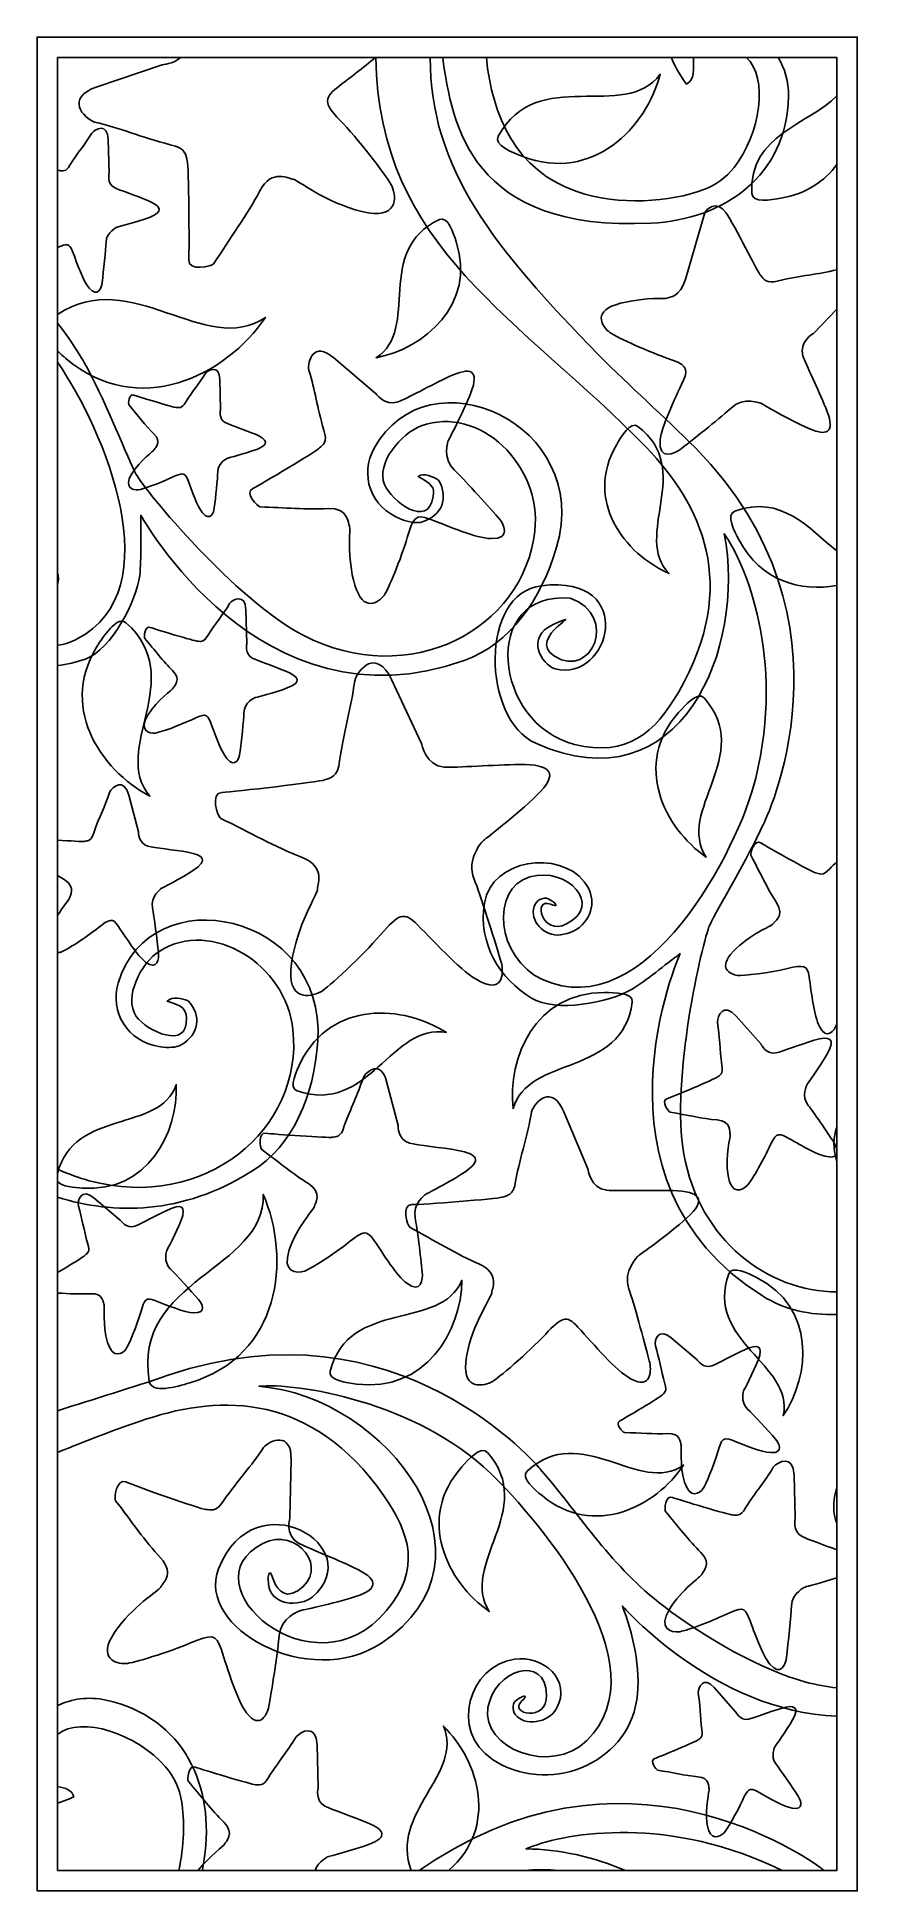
# Model space of a CAD drawing. Header units: centimetres. Extents: x -1.89 to 1.93, y -4.26 to 4.26.
import ezdxf

# ---------------------------------------------------------------- set-up
doc = ezdxf.new("R2010")
doc.units = ezdxf.units.CM
doc.header["$MEASUREMENT"] = 0
doc.layers.add('Layer 1', color=7, linetype='Continuous')

msp = doc.modelspace()

# ---------------------------------------------------------------- linework, layer by layer
at = {"layer": 'Layer 1', "color": 142}
for points, knots in [([(-1.88563, -4.26054), (-1.88563, -4.26054), (1.88563, -4.26054), (1.88563, -4.26054), (1.88563, -4.26054), (1.88563, -4.26054), (1.88563, 4.26053), (1.88563, 4.26053), (1.88563, 4.26053), (1.88563, 4.26053), (-1.88563, 4.26053), (-1.88563, 4.26053), (-1.88563, 4.26053), (-1.88563, 4.26053), (-1.88563, -4.26054), (-1.88563, -4.26054)], [0, 0, 0, 0, 0.2, 0.2, 0.2, 0.2, 0.4, 0.4, 0.4, 0.4, 0.6, 0.6, 0.6, 0.6, 1, 1, 1, 1]), ([(-1.79135, -4.1671), (-1.79135, -4.1671), (1.79135, -4.1671), (1.79135, -4.1671), (1.79135, -4.1671), (1.79135, -4.1671), (1.79135, 4.1671), (1.79135, 4.1671), (1.79135, 4.1671), (1.79135, 4.1671), (-1.79135, 4.1671), (-1.79135, 4.1671), (-1.79135, 4.1671), (-1.79135, 4.1671), (-1.79135, -4.1671), (-1.79135, -4.1671)], [0, 0, 0, 0, 0.2, 0.2, 0.2, 0.2, 0.4, 0.4, 0.4, 0.4, 0.6, 0.6, 0.6, 0.6, 1, 1, 1, 1]), ([(-0.32913, 4.1671), (-0.38543, 4.11951), (-0.45133, 4.07082), (-0.50502, 4.02902), (-0.50502, 4.02902), (-0.574, 3.97532), (-0.56294, 3.95108), (-0.47893, 3.8626), (-0.47893, 3.8626), (-0.39146, 3.77046), (-0.26669, 3.60736), (-0.25298, 3.57339), (-0.25298, 3.57339), (-0.23258, 3.52284), (-0.22577, 3.41835), (-0.39243, 3.4588), (-0.39243, 3.4588), (-0.55908, 3.49924), (-0.69172, 3.6071), (-0.70873, 3.6071), (-0.70873, 3.6071), (-0.72573, 3.6071), (-0.80552, 3.66025), (-0.86177, 3.55317), (-0.86177, 3.55317), (-0.91802, 3.4461), (-0.99823, 3.33557), (-1.07264, 3.2195), (-1.07264, 3.2195), (-1.08176, 3.20528), (-1.19168, 3.18242), (-1.18828, 3.23635), (-1.18828, 3.23635), (-1.18488, 3.29028), (-1.18828, 3.66777), (-1.19508, 3.69136), (-1.19508, 3.69136), (-1.20188, 3.71495), (-1.19848, 3.75203), (-1.2733, 3.76551), (-1.2733, 3.76551), (-1.41246, 3.80259), (-1.49959, 3.84103), (-1.62164, 3.86972), (-1.62164, 3.86972), (-1.67151, 3.88835), (-1.75891, 3.98147), (-1.61001, 4.03178), (-1.61001, 4.03178), (-1.61001, 4.03178), (-1.31072, 4.13289), (-1.31072, 4.13289), (-1.31072, 4.13289), (-1.31072, 4.13289), (-1.25942, 4.13629), (-1.22472, 4.1671), (-1.22472, 4.1671), (-1.22472, 4.1671), (-0.32913, 4.1671), (-0.32913, 4.1671)], [0, 0, 0, 0, 0.0625, 0.0625, 0.0625, 0.0625, 0.125, 0.125, 0.125, 0.125, 0.1875, 0.1875, 0.1875, 0.1875, 0.25, 0.25, 0.25, 0.25, 0.3125, 0.3125, 0.3125, 0.3125, 0.375, 0.375, 0.375, 0.375, 0.4375, 0.4375, 0.4375, 0.4375, 0.5, 0.5, 0.5, 0.5, 0.5625, 0.5625, 0.5625, 0.5625, 0.625, 0.625, 0.625, 0.625, 0.6875, 0.6875, 0.6875, 0.6875, 0.75, 0.75, 0.75, 0.75, 0.8125, 0.8125, 0.8125, 0.8125, 0.875, 0.875, 0.875, 0.875, 1, 1, 1, 1]), ([(-0.32781, 4.1671), (-0.3176, 3.29061), (0.34337, 2.96583), (0.91608, 2.37357), (0.91608, 2.37357), (1.16629, 2.11482), (1.34863, 1.74466), (1.06461, 1.25171), (1.06461, 1.25171), (0.95617, 1.06349), (0.8281, 0.94917), (0.58589, 1.00961), (0.58589, 1.00961), (0.21279, 1.10273), (0.14902, 1.71435), (0.56542, 1.68184), (0.56542, 1.68184), (0.78975, 1.6003), (0.6659, 1.30785), (0.49373, 1.41423), (0.49373, 1.41423), (0.35271, 1.50137), (0.67047, 1.64113), (0.48656, 1.56011), (0.48656, 1.56011), (0.36002, 1.50437), (0.43247, 1.37454), (0.49648, 1.35732), (0.49648, 1.35732), (0.74738, 1.2898), (0.88277, 1.79117), (0.43329, 1.73877), (0.43329, 1.73877), (0.14883, 1.70561), (0.15857, 1.12597), (0.40756, 1.01445), (0.40756, 1.01445), (1.07371, 0.71611), (1.3763, 1.45348), (1.27356, 1.97745), (1.27356, 1.97745), (1.37078, 1.84037), (1.55367, 1.41021), (1.41877, 0.85401), (1.41877, 0.85401), (1.33849, 0.52301), (0.91481, -0.28699), (0.4378, -0.0712), (0.4378, -0.0712), (0.22637, 0.02445), (0.19574, 0.34728), (0.38002, 0.40051), (0.38002, 0.40051), (0.55298, 0.45047), (0.71936, 0.26931), (0.54819, 0.18449), (0.54819, 0.18449), (0.43675, 0.12429), (0.39006, 0.30877), (0.47481, 0.27427), (0.47481, 0.27427), (0.51264, 0.25888), (0.50421, 0.27611), (0.47872, 0.29197), (0.47872, 0.29197), (0.44951, 0.31503), (0.41621, 0.29607), (0.40505, 0.27521), (0.40505, 0.27521), (0.37253, 0.21447), (0.4294, 0.13398), (0.50735, 0.13315), (0.50735, 0.13315), (0.54361, 0.13276), (0.59245, 0.15378), (0.60846, 0.16827), (0.60846, 0.16827), (0.6749, 0.22839), (0.68486, 0.30867), (0.62989, 0.37831), (0.62989, 0.37831), (0.51457, 0.52444), (0.2056, 0.48427), (0.17176, 0.28003), (0.17176, 0.28003), (0.14058, 0.09184), (0.24119, -0.06703), (0.38733, -0.15711), (0.38733, -0.15711), (0.49765, -0.22512), (0.74631, -0.17709), (0.84693, -0.11726), (0.84693, -0.11726), (0.91384, -0.07747), (1.00411, -0.00186), (1.07099, 0.04785), (1.07099, 0.04785), (1.07099, 0.04785), (0.6064, -0.99586), (1.44917, -1.52542), (1.44917, -1.52542), (1.54989, -1.58871), (1.66773, -1.61482), (1.79135, -1.61154), (1.79135, -1.61154), (1.79135, -1.61154), (1.79135, -1.50705), (1.79135, -1.50705), (1.79135, -1.50705), (1.47368, -1.50596), (1.16024, -1.27058), (1.08822, -0.87447), (1.08822, -0.87447), (1.02609, -0.53268), (1.17271, 0.10288), (1.20718, 0.1788), (1.20718, 0.1788), (1.24165, 0.25471), (1.38421, 0.4889), (1.45315, 0.64072), (1.45315, 0.64072), (1.45315, 0.64072), (1.92526, 1.57924), (1.14103, 2.37202), (1.14103, 2.37202), (0.99791, 2.51671), (0.8418, 2.65255), (0.6962, 2.80057), (0.6962, 2.80057), (0.21816, 3.28654), (-0.08095, 3.6579), (-0.07757, 4.1671), (-0.07757, 4.1671), (-0.07757, 4.1671), (-0.32781, 4.1671), (-0.32781, 4.1671)], [0, 0, 0, 0, 0.0285714, 0.0285714, 0.0285714, 0.0285714, 0.0571429, 0.0571429, 0.0571429, 0.0571429, 0.0857143, 0.0857143, 0.0857143, 0.0857143, 0.1142857, 0.1142857, 0.1142857, 0.1142857, 0.1428571, 0.1428571, 0.1428571, 0.1428571, 0.1714286, 0.1714286, 0.1714286, 0.1714286, 0.2, 0.2, 0.2, 0.2, 0.2285714, 0.2285714, 0.2285714, 0.2285714, 0.2571429, 0.2571429, 0.2571429, 0.2571429, 0.2857143, 0.2857143, 0.2857143, 0.2857143, 0.3142857, 0.3142857, 0.3142857, 0.3142857, 0.3428571, 0.3428571, 0.3428571, 0.3428571, 0.3714286, 0.3714286, 0.3714286, 0.3714286, 0.4, 0.4, 0.4, 0.4, 0.4285714, 0.4285714, 0.4285714, 0.4285714, 0.4571429, 0.4571429, 0.4571429, 0.4571429, 0.4857143, 0.4857143, 0.4857143, 0.4857143, 0.5142857, 0.5142857, 0.5142857, 0.5142857, 0.5428571, 0.5428571, 0.5428571, 0.5428571, 0.5714286, 0.5714286, 0.5714286, 0.5714286, 0.6, 0.6, 0.6, 0.6, 0.6285714, 0.6285714, 0.6285714, 0.6285714, 0.6571429, 0.6571429, 0.6571429, 0.6571429, 0.6857143, 0.6857143, 0.6857143, 0.6857143, 0.7142857, 0.7142857, 0.7142857, 0.7142857, 0.7428571, 0.7428571, 0.7428571, 0.7428571, 0.7714286, 0.7714286, 0.7714286, 0.7714286, 0.8, 0.8, 0.8, 0.8, 0.8285714, 0.8285714, 0.8285714, 0.8285714, 0.8571429, 0.8571429, 0.8571429, 0.8571429, 0.8857143, 0.8857143, 0.8857143, 0.8857143, 0.9142857, 0.9142857, 0.9142857, 0.9142857, 0.9428571, 0.9428571, 0.9428571, 0.9428571, 1, 1, 1, 1]), ([(-0.02056, 4.1671), (0.02218, 3.85606), (0.1075, 3.36484), (0.93709, 3.40518), (0.93709, 3.40518), (1.27273, 3.4215), (1.5627, 3.62276), (1.56907, 3.98768), (1.56907, 3.98768), (1.57027, 4.05651), (1.55209, 4.11648), (1.52177, 4.1671), (1.52177, 4.1671), (1.52177, 4.1671), (1.37537, 4.1671), (1.37537, 4.1671), (1.37537, 4.1671), (1.47853, 4.07322), (1.43913, 3.81456), (1.31955, 3.66147), (1.31955, 3.66147), (1.28147, 3.61272), (1.2333, 3.57973), (1.17937, 3.55945), (1.17937, 3.55945), (1.02575, 3.50169), (0.78774, 3.48397), (0.59621, 3.55025), (0.59621, 3.55025), (0.31545, 3.6474), (0.20663, 3.89715), (0.18004, 4.1671), (0.18004, 4.1671), (0.18004, 4.1671), (-0.02056, 4.1671), (-0.02056, 4.1671)], [0, 0, 0, 0, 0.1, 0.1, 0.1, 0.1, 0.2, 0.2, 0.2, 0.2, 0.3, 0.3, 0.3, 0.3, 0.4, 0.4, 0.4, 0.4, 0.5, 0.5, 0.5, 0.5, 0.6, 0.6, 0.6, 0.6, 0.7, 0.7, 0.7, 0.7, 0.8, 0.8, 0.8, 0.8, 1, 1, 1, 1]), ([(0.3472, 3.7118), (0.66916, 3.58904), (0.9157, 3.84434), (0.97947, 4.08954), (0.97947, 4.08954), (0.81596, 3.86806), (0.41457, 4.13506), (0.23493, 3.80546), (0.23493, 3.80546), (0.21199, 3.76337), (0.30149, 3.72922), (0.3472, 3.7118)], [0, 0, 0, 0, 0.25, 0.25, 0.25, 0.25, 0.5, 0.5, 0.5, 0.5, 1, 1, 1, 1]), ([(1.0311, 4.1671), (1.044, 4.1314), (1.06614, 4.09066), (1.09971, 4.04457), (1.09971, 4.04457), (1.14003, 4.06122), (1.13164, 4.11853), (1.13268, 4.1671), (1.13268, 4.1671), (1.13268, 4.1671), (1.0311, 4.1671), (1.0311, 4.1671)], [0, 0, 0, 0, 0.25, 0.25, 0.25, 0.25, 0.5, 0.5, 0.5, 0.5, 1, 1, 1, 1]), ([(1.53426, 3.51992), (1.65233, 3.54062), (1.73622, 3.59859), (1.79135, 3.6748), (1.79135, 3.6748), (1.79135, 3.6748), (1.79135, 3.98976), (1.79135, 3.98976), (1.79135, 3.98976), (1.66394, 3.85831), (1.38726, 3.81468), (1.40029, 3.54099), (1.40029, 3.54099), (1.40238, 3.49682), (1.48969, 3.5121), (1.53426, 3.51992)], [0, 0, 0, 0, 0.2, 0.2, 0.2, 0.2, 0.4, 0.4, 0.4, 0.4, 0.6, 0.6, 0.6, 0.6, 1, 1, 1, 1]), ([(-1.6463, 3.10701), (-1.6741, 3.14022), (-1.7006, 3.21849), (-1.72225, 3.27485), (-1.72225, 3.27485), (-1.73624, 3.31129), (-1.74838, 3.31328), (-1.79135, 3.29363), (-1.79135, 3.29363), (-1.79135, 3.29363), (-1.79135, 3.64851), (-1.79135, 3.64851), (-1.79135, 3.64851), (-1.78625, 3.64727), (-1.78278, 3.64657), (-1.78142, 3.64654), (-1.78142, 3.64654), (-1.76921, 3.64625), (-1.75208, 3.63922), (-1.73469, 3.67216), (-1.73469, 3.67216), (-1.69664, 3.73168), (-1.66557, 3.7667), (-1.63401, 3.81946), (-1.63401, 3.81946), (-1.61784, 3.84), (-1.56074, 3.86713), (-1.55869, 3.79024), (-1.55869, 3.79024), (-1.55869, 3.79024), (-1.55458, 3.63569), (-1.55458, 3.63569), (-1.55458, 3.63569), (-1.55458, 3.63569), (-1.56636, 3.58707), (-1.52991, 3.56884), (-1.52991, 3.56884), (-1.50599, 3.55688), (-1.42708, 3.5304), (-1.37592, 3.5089), (-1.37592, 3.5089), (-1.31311, 3.4825), (-1.30232, 3.45734), (-1.36922, 3.43169), (-1.36922, 3.43169), (-1.42459, 3.41046), (-1.51676, 3.38712), (-1.51676, 3.38712), (-1.51676, 3.38712), (-1.51676, 3.38712), (-1.5673, 3.36615), (-1.56846, 3.31774), (-1.56846, 3.31774), (-1.5693, 3.28294), (-1.58024, 3.18458), (-1.58633, 3.13201), (-1.58633, 3.13201), (-1.58899, 3.10904), (-1.60717, 3.06025), (-1.6463, 3.10701)], [0, 0, 0, 0, 0.0625, 0.0625, 0.0625, 0.0625, 0.125, 0.125, 0.125, 0.125, 0.1875, 0.1875, 0.1875, 0.1875, 0.25, 0.25, 0.25, 0.25, 0.3125, 0.3125, 0.3125, 0.3125, 0.375, 0.375, 0.375, 0.375, 0.4375, 0.4375, 0.4375, 0.4375, 0.5, 0.5, 0.5, 0.5, 0.5625, 0.5625, 0.5625, 0.5625, 0.625, 0.625, 0.625, 0.625, 0.6875, 0.6875, 0.6875, 0.6875, 0.75, 0.75, 0.75, 0.75, 0.8125, 0.8125, 0.8125, 0.8125, 0.875, 0.875, 0.875, 0.875, 1, 1, 1, 1]), ([(0.97949, 2.40705), (0.98604, 2.47543), (1.0453, 2.59298), (1.08508, 2.68048), (1.08508, 2.68048), (1.11337, 2.74272), (1.09678, 2.7556), (1.00584, 2.7869), (1.00584, 2.7869), (0.91114, 2.81949), (0.76444, 2.88802), (0.74243, 2.90671), (0.74243, 2.90671), (0.70968, 2.93454), (0.66659, 3.0048), (0.79741, 3.03673), (0.79741, 3.03673), (0.92824, 3.06866), (0.99851, 3.05424), (1.01034, 3.06037), (1.01034, 3.06037), (1.02218, 3.0665), (1.07057, 3.06198), (1.09706, 3.15307), (1.09706, 3.15307), (1.09706, 3.15307), (1.18296, 3.44848), (1.18296, 3.44848), (1.18296, 3.44848), (1.18975, 3.47182), (1.23951, 3.51345), (1.28161, 3.45352), (1.28161, 3.45352), (1.32371, 3.39359), (1.42798, 3.1782), (1.44138, 3.16423), (1.44138, 3.16423), (1.45477, 3.15027), (1.46601, 3.12324), (1.52303, 3.14083), (1.52303, 3.14083), (1.62868, 3.16413), (1.70166, 3.1694), (1.79135, 3.19085), (1.79135, 3.19085), (1.79135, 3.19085), (1.79135, 3.01051), (1.79135, 3.01051), (1.79135, 3.01051), (1.79135, 3.01051), (1.68392, 2.89864), (1.68392, 2.89864), (1.68392, 2.89864), (1.68392, 2.89864), (1.61539, 2.85717), (1.63561, 2.79597), (1.63561, 2.79597), (1.64889, 2.75581), (1.70743, 2.6379), (1.74045, 2.55661), (1.74045, 2.55661), (1.78101, 2.45677), (1.76451, 2.41645), (1.66016, 2.46236), (1.66016, 2.46236), (1.5738, 2.50036), (1.44367, 2.57709), (1.44367, 2.57709), (1.44367, 2.57709), (1.44367, 2.57709), (1.36304, 2.60998), (1.30666, 2.55689), (1.30666, 2.55689), (1.26614, 2.51873), (1.14196, 2.42043), (1.07532, 2.36815), (1.07532, 2.36815), (1.0462, 2.34532), (0.97028, 2.31081), (0.97949, 2.40705)], [0, 0, 0, 0, 0.047619, 0.047619, 0.047619, 0.047619, 0.0952381, 0.0952381, 0.0952381, 0.0952381, 0.1428571, 0.1428571, 0.1428571, 0.1428571, 0.1904762, 0.1904762, 0.1904762, 0.1904762, 0.2380952, 0.2380952, 0.2380952, 0.2380952, 0.2857143, 0.2857143, 0.2857143, 0.2857143, 0.3333333, 0.3333333, 0.3333333, 0.3333333, 0.3809524, 0.3809524, 0.3809524, 0.3809524, 0.4285714, 0.4285714, 0.4285714, 0.4285714, 0.4761905, 0.4761905, 0.4761905, 0.4761905, 0.5238095, 0.5238095, 0.5238095, 0.5238095, 0.5714286, 0.5714286, 0.5714286, 0.5714286, 0.6190476, 0.6190476, 0.6190476, 0.6190476, 0.6666667, 0.6666667, 0.6666667, 0.6666667, 0.7142857, 0.7142857, 0.7142857, 0.7142857, 0.7619048, 0.7619048, 0.7619048, 0.7619048, 0.8095238, 0.8095238, 0.8095238, 0.8095238, 0.8571429, 0.8571429, 0.8571429, 0.8571429, 0.9047619, 0.9047619, 0.9047619, 0.9047619, 1, 1, 1, 1]), ([(0.04187, 3.31898), (0.13436, 3.03139), (-0.10547, 2.82929), (-0.32686, 2.7863), (-0.32686, 2.7863), (-0.1214, 2.91763), (-0.33806, 3.28207), (-0.03561, 3.42189), (-0.03561, 3.42189), (0.00301, 3.43975), (0.02874, 3.3598), (0.04187, 3.31898)], [0, 0, 0, 0, 0.25, 0.25, 0.25, 0.25, 0.5, 0.5, 0.5, 0.5, 1, 1, 1, 1]), ([(-1.7527, 2.78279), (-1.41921, 2.50176), (-1.01578, 2.70481), (-0.83547, 2.97188), (-0.83547, 2.97188), (-1.10991, 2.78511), (-1.45416, 3.21212), (-1.79135, 2.98555), (-1.79135, 2.98555), (-1.79135, 2.98555), (-1.79135, 2.8164), (-1.79135, 2.8164), (-1.79135, 2.8164), (-1.77755, 2.80373), (-1.76386, 2.7922), (-1.7527, 2.78279)], [0, 0, 0, 0, 0.2, 0.2, 0.2, 0.2, 0.4, 0.4, 0.4, 0.4, 0.6, 0.6, 0.6, 0.6, 1, 1, 1, 1]), ([(-1.79135, 2.76574), (-1.57384, 2.45098), (-1.26922, 1.71855), (-1.70125, 1.49386), (-1.70125, 1.49386), (-1.73027, 1.47877), (-1.76069, 1.46926), (-1.79135, 1.46455), (-1.79135, 1.46455), (-1.79135, 1.46455), (-1.79135, 1.3722), (-1.79135, 1.3722), (-1.79135, 1.3722), (-1.74795, 1.37646), (-1.70491, 1.38652), (-1.66363, 1.40169), (-1.66363, 1.40169), (-1.54181, 1.44646), (-1.42781, 1.67066), (-1.4139, 1.78613), (-1.4139, 1.78613), (-1.40464, 1.86291), (-1.40966, 1.97994), (-1.40834, 2.06277), (-1.40834, 2.06277), (-1.40834, 2.06277), (-0.86044, 1.05953), (0.07818, 1.39532), (0.07818, 1.39532), (0.28951, 1.47092), (0.43278, 1.67497), (0.50317, 1.91608), (0.50317, 1.91608), (0.66924, 2.4849), (-0.08595, 2.82173), (-0.33614, 2.37055), (-0.33614, 2.37055), (-0.40189, 2.25198), (-0.35696, 2.09908), (-0.20928, 2.04349), (-0.20928, 2.04349), (-0.17483, 2.03052), (-0.14144, 2.02377), (-0.11369, 2.03251), (-0.11369, 2.03251), (-0.02412, 2.06071), (0.00741, 2.14161), (-0.03923, 2.22317), (-0.03923, 2.22317), (-0.06596, 2.24001), (-0.10434, 2.26005), (-0.13347, 2.24104), (-0.13347, 2.24104), (-0.07256, 2.20627), (-0.05655, 2.19324), (-0.06382, 2.14827), (-0.06382, 2.14827), (-0.08823, 1.99737), (-0.25668, 2.12863), (-0.28798, 2.20356), (-0.28798, 2.20356), (-0.32868, 2.30104), (-0.21142, 2.43933), (-0.11978, 2.47302), (-0.11978, 2.47302), (0.14914, 2.57186), (0.43668, 2.29057), (0.40272, 1.99006), (0.40272, 1.99006), (0.35133, 1.53538), (-0.17355, 1.25862), (-0.66212, 1.51131), (-0.66212, 1.51131), (-0.9728, 1.672), (-1.38993, 2.17616), (-1.42937, 2.24966), (-1.42937, 2.24966), (-1.4688, 2.32316), (-1.56827, 2.57829), (-1.64714, 2.72529), (-1.64714, 2.72529), (-1.64714, 2.72529), (-1.69321, 2.81993), (-1.79135, 2.94516), (-1.79135, 2.94516), (-1.79135, 2.94516), (-1.79135, 2.76574), (-1.79135, 2.76574)], [0, 0, 0, 0, 0.0434783, 0.0434783, 0.0434783, 0.0434783, 0.0869565, 0.0869565, 0.0869565, 0.0869565, 0.1304348, 0.1304348, 0.1304348, 0.1304348, 0.173913, 0.173913, 0.173913, 0.173913, 0.2173913, 0.2173913, 0.2173913, 0.2173913, 0.2608696, 0.2608696, 0.2608696, 0.2608696, 0.3043478, 0.3043478, 0.3043478, 0.3043478, 0.3478261, 0.3478261, 0.3478261, 0.3478261, 0.3913043, 0.3913043, 0.3913043, 0.3913043, 0.4347826, 0.4347826, 0.4347826, 0.4347826, 0.4782609, 0.4782609, 0.4782609, 0.4782609, 0.5217391, 0.5217391, 0.5217391, 0.5217391, 0.5652174, 0.5652174, 0.5652174, 0.5652174, 0.6086957, 0.6086957, 0.6086957, 0.6086957, 0.6521739, 0.6521739, 0.6521739, 0.6521739, 0.6956522, 0.6956522, 0.6956522, 0.6956522, 0.7391304, 0.7391304, 0.7391304, 0.7391304, 0.7826087, 0.7826087, 0.7826087, 0.7826087, 0.826087, 0.826087, 0.826087, 0.826087, 0.8695652, 0.8695652, 0.8695652, 0.8695652, 0.9130435, 0.9130435, 0.9130435, 0.9130435, 1, 1, 1, 1]), ([(0.20073, 1.95504), (0.13148, 1.95787), (0.00988, 2.01026), (-0.08042, 2.04497), (-0.08042, 2.04497), (-0.14464, 2.06966), (-0.15674, 2.05255), (-0.18343, 1.96089), (-0.18343, 1.96089), (-0.21123, 1.86544), (-0.27247, 1.71662), (-0.29014, 1.69385), (-0.29014, 1.69385), (-0.31644, 1.65995), (-0.38495, 1.61357), (-0.42408, 1.74134), (-0.42408, 1.74134), (-0.46322, 1.8691), (-0.44279, 2.00108), (-0.44959, 2.01246), (-0.44959, 2.01246), (-0.4564, 2.02385), (-0.45211, 2.09855), (-0.54762, 2.09334), (-0.54762, 2.09334), (-0.64314, 2.08814), (-0.75059, 2.0976), (-0.85951, 2.10095), (-0.85951, 2.10095), (-0.87285, 2.10137), (-0.93243, 2.16581), (-0.89431, 2.18512), (-0.89431, 2.18512), (-0.85618, 2.20443), (-0.6002, 2.35781), (-0.58683, 2.37181), (-0.58683, 2.37181), (-0.57347, 2.38581), (-0.54684, 2.39837), (-0.5676, 2.45386), (-0.5676, 2.45386), (-0.59803, 2.56187), (-0.60669, 2.6356), (-0.63599, 2.72879), (-0.63599, 2.72879), (-0.64325, 2.76963), (-0.61476, 2.86543), (-0.52086, 2.78587), (-0.52086, 2.78587), (-0.52086, 2.78587), (-0.33212, 2.62597), (-0.33212, 2.62597), (-0.33212, 2.62597), (-0.33212, 2.62597), (-0.28668, 2.56036), (-0.22609, 2.58363), (-0.22609, 2.58363), (-0.18633, 2.5989), (-0.07064, 2.66311), (0.00952, 2.70012), (0.00952, 2.70012), (0.10797, 2.74556), (0.14947, 2.73139), (0.10876, 2.62568), (0.10876, 2.62568), (0.07507, 2.53819), (0.00468, 2.40534), (0.00468, 2.40534), (0.00468, 2.40534), (0.00468, 2.40534), (-0.02417, 2.32379), (0.03233, 2.27083), (0.03233, 2.27083), (0.07294, 2.23276), (0.1786, 2.11511), (0.23482, 2.05194), (0.23482, 2.05194), (0.25938, 2.02434), (0.2982, 1.95105), (0.20073, 1.95504)], [0, 0, 0, 0, 0.047619, 0.047619, 0.047619, 0.047619, 0.0952381, 0.0952381, 0.0952381, 0.0952381, 0.1428571, 0.1428571, 0.1428571, 0.1428571, 0.1904762, 0.1904762, 0.1904762, 0.1904762, 0.2380952, 0.2380952, 0.2380952, 0.2380952, 0.2857143, 0.2857143, 0.2857143, 0.2857143, 0.3333333, 0.3333333, 0.3333333, 0.3333333, 0.3809524, 0.3809524, 0.3809524, 0.3809524, 0.4285714, 0.4285714, 0.4285714, 0.4285714, 0.4761905, 0.4761905, 0.4761905, 0.4761905, 0.5238095, 0.5238095, 0.5238095, 0.5238095, 0.5714286, 0.5714286, 0.5714286, 0.5714286, 0.6190476, 0.6190476, 0.6190476, 0.6190476, 0.6666667, 0.6666667, 0.6666667, 0.6666667, 0.7142857, 0.7142857, 0.7142857, 0.7142857, 0.7619048, 0.7619048, 0.7619048, 0.7619048, 0.8095238, 0.8095238, 0.8095238, 0.8095238, 0.8571429, 0.8571429, 0.8571429, 0.8571429, 0.9047619, 0.9047619, 0.9047619, 0.9047619, 1, 1, 1, 1]), ([(-1.12448, 2.07413), (-1.14941, 2.10392), (-1.17317, 2.17412), (-1.19258, 2.22467), (-1.19258, 2.22467), (-1.20639, 2.26062), (-1.21818, 2.25918), (-1.26696, 2.23566), (-1.26696, 2.23566), (-1.31776, 2.21117), (-1.40372, 2.18042), (-1.42, 2.17915), (-1.42, 2.17915), (-1.44424, 2.17727), (-1.48968, 2.18818), (-1.45049, 2.25262), (-1.45049, 2.25262), (-1.4113, 2.31706), (-1.34786, 2.35839), (-1.34562, 2.36551), (-1.34562, 2.36551), (-1.34338, 2.37263), (-1.31022, 2.39903), (-1.34845, 2.43668), (-1.34845, 2.43668), (-1.38669, 2.47433), (-1.42324, 2.52247), (-1.46293, 2.5689), (-1.46293, 2.5689), (-1.46779, 2.57459), (-1.46306, 2.62362), (-1.44052, 2.61509), (-1.44052, 2.61509), (-1.41798, 2.60657), (-1.25661, 2.55828), (-1.24565, 2.55802), (-1.24565, 2.55802), (-1.2347, 2.55776), (-1.21935, 2.55146), (-1.20374, 2.58101), (-1.20374, 2.58101), (-1.16962, 2.63438), (-1.14175, 2.6658), (-1.11345, 2.71311), (-1.11345, 2.71311), (-1.09894, 2.73154), (-1.04774, 2.75587), (-1.0459, 2.68691), (-1.0459, 2.68691), (-1.0459, 2.68691), (-1.04221, 2.54829), (-1.04221, 2.54829), (-1.04221, 2.54829), (-1.04221, 2.54829), (-1.05277, 2.50469), (-1.02008, 2.48834), (-1.02008, 2.48834), (-0.99863, 2.47761), (-0.92785, 2.45386), (-0.88198, 2.43458), (-0.88198, 2.43458), (-0.82564, 2.4109), (-0.81597, 2.38834), (-0.87597, 2.36534), (-0.87597, 2.36534), (-0.92563, 2.3463), (-1.00829, 2.32536), (-1.00829, 2.32536), (-1.00829, 2.32536), (-1.00829, 2.32536), (-1.05362, 2.30655), (-1.05466, 2.26313), (-1.05466, 2.26313), (-1.05541, 2.23193), (-1.06523, 2.14371), (-1.07069, 2.09656), (-1.07069, 2.09656), (-1.07308, 2.07596), (-1.08938, 2.0322), (-1.12448, 2.07413)], [0, 0, 0, 0, 0.047619, 0.047619, 0.047619, 0.047619, 0.0952381, 0.0952381, 0.0952381, 0.0952381, 0.1428571, 0.1428571, 0.1428571, 0.1428571, 0.1904762, 0.1904762, 0.1904762, 0.1904762, 0.2380952, 0.2380952, 0.2380952, 0.2380952, 0.2857143, 0.2857143, 0.2857143, 0.2857143, 0.3333333, 0.3333333, 0.3333333, 0.3333333, 0.3809524, 0.3809524, 0.3809524, 0.3809524, 0.4285714, 0.4285714, 0.4285714, 0.4285714, 0.4761905, 0.4761905, 0.4761905, 0.4761905, 0.5238095, 0.5238095, 0.5238095, 0.5238095, 0.5714286, 0.5714286, 0.5714286, 0.5714286, 0.6190476, 0.6190476, 0.6190476, 0.6190476, 0.6666667, 0.6666667, 0.6666667, 0.6666667, 0.7142857, 0.7142857, 0.7142857, 0.7142857, 0.7619048, 0.7619048, 0.7619048, 0.7619048, 0.8095238, 0.8095238, 0.8095238, 0.8095238, 0.8571429, 0.8571429, 0.8571429, 0.8571429, 0.9047619, 0.9047619, 0.9047619, 0.9047619, 1, 1, 1, 1]), ([(0.77939, 2.3882), (0.62783, 2.13008), (0.81575, 1.88391), (1.02029, 1.79534), (1.02029, 1.79534), (0.85026, 1.96585), (1.13837, 2.27181), (0.87649, 2.47113), (0.87649, 2.47113), (0.84305, 2.49659), (0.8009, 2.42484), (0.77939, 2.3882)], [0, 0, 0, 0, 0.25, 0.25, 0.25, 0.25, 0.5, 0.5, 0.5, 0.5, 1, 1, 1, 1]), ([(1.34202, 1.94814), (1.4417, 1.75924), (1.62357, 1.7105), (1.79135, 1.73914), (1.79135, 1.73914), (1.79135, 1.73914), (1.79135, 1.89927), (1.79135, 1.89927), (1.79135, 1.89927), (1.66096, 2.00123), (1.5378, 2.16014), (1.32183, 2.08108), (1.32183, 2.08108), (1.27997, 2.06575), (1.32104, 1.98789), (1.34202, 1.94814)], [0, 0, 0, 0, 0.2, 0.2, 0.2, 0.2, 0.4, 0.4, 0.4, 0.4, 0.6, 0.6, 0.6, 0.6, 1, 1, 1, 1]), ([(-1.79135, 1.74206), (-1.78838, 1.75499), (-1.78708, 1.76653), (-1.78771, 1.77422), (-1.78771, 1.77422), (-1.78843, 1.78303), (-1.78966, 1.79151), (-1.79135, 1.79967), (-1.79135, 1.79967), (-1.79135, 1.79967), (-1.79135, 1.74206), (-1.79135, 1.74206)], [0, 0, 0, 0, 0.25, 0.25, 0.25, 0.25, 0.5, 0.5, 0.5, 0.5, 1, 1, 1, 1]), ([(-1.01271, 0.94426), (-1.0405, 0.97747), (-1.067, 1.05574), (-1.08865, 1.1121), (-1.08865, 1.1121), (-1.10404, 1.15218), (-1.11719, 1.15058), (-1.17158, 1.12436), (-1.17158, 1.12436), (-1.22821, 1.09706), (-1.32406, 1.06276), (-1.34221, 1.06135), (-1.34221, 1.06135), (-1.36924, 1.05925), (-1.4199, 1.07142), (-1.37621, 1.14327), (-1.37621, 1.14327), (-1.33251, 1.21512), (-1.26177, 1.2612), (-1.25928, 1.26914), (-1.25928, 1.26914), (-1.25678, 1.27708), (-1.2198, 1.30652), (-1.26244, 1.3485), (-1.26244, 1.3485), (-1.30507, 1.39047), (-1.34583, 1.44414), (-1.39008, 1.49592), (-1.39008, 1.49592), (-1.3955, 1.50226), (-1.39022, 1.55693), (-1.36509, 1.54742), (-1.36509, 1.54742), (-1.33995, 1.53791), (-1.16003, 1.48408), (-1.14782, 1.48379), (-1.14782, 1.48379), (-1.13561, 1.4835), (-1.11848, 1.47647), (-1.10109, 1.50942), (-1.10109, 1.50942), (-1.06304, 1.56893), (-1.03197, 1.60396), (-1.00042, 1.65671), (-1.00042, 1.65671), (-0.98424, 1.67726), (-0.92714, 1.70438), (-0.9251, 1.62749), (-0.9251, 1.62749), (-0.9251, 1.62749), (-0.92098, 1.47294), (-0.92098, 1.47294), (-0.92098, 1.47294), (-0.92098, 1.47294), (-0.93276, 1.42432), (-0.89631, 1.40609), (-0.89631, 1.40609), (-0.87239, 1.39413), (-0.79348, 1.36765), (-0.74233, 1.34615), (-0.74233, 1.34615), (-0.67951, 1.31975), (-0.66872, 1.29459), (-0.73562, 1.26894), (-0.73562, 1.26894), (-0.79099, 1.24772), (-0.88316, 1.22437), (-0.88316, 1.22437), (-0.88316, 1.22437), (-0.88316, 1.22437), (-0.9337, 1.2034), (-0.93486, 1.15499), (-0.93486, 1.15499), (-0.9357, 1.12019), (-0.94665, 1.02183), (-0.95273, 0.96926), (-0.95273, 0.96926), (-0.9554, 0.94629), (-0.97357, 0.89751), (-1.01271, 0.94426)], [0, 0, 0, 0, 0.047619, 0.047619, 0.047619, 0.047619, 0.0952381, 0.0952381, 0.0952381, 0.0952381, 0.1428571, 0.1428571, 0.1428571, 0.1428571, 0.1904762, 0.1904762, 0.1904762, 0.1904762, 0.2380952, 0.2380952, 0.2380952, 0.2380952, 0.2857143, 0.2857143, 0.2857143, 0.2857143, 0.3333333, 0.3333333, 0.3333333, 0.3333333, 0.3809524, 0.3809524, 0.3809524, 0.3809524, 0.4285714, 0.4285714, 0.4285714, 0.4285714, 0.4761905, 0.4761905, 0.4761905, 0.4761905, 0.5238095, 0.5238095, 0.5238095, 0.5238095, 0.5714286, 0.5714286, 0.5714286, 0.5714286, 0.6190476, 0.6190476, 0.6190476, 0.6190476, 0.6666667, 0.6666667, 0.6666667, 0.6666667, 0.7142857, 0.7142857, 0.7142857, 0.7142857, 0.7619048, 0.7619048, 0.7619048, 0.7619048, 0.8095238, 0.8095238, 0.8095238, 0.8095238, 0.8571429, 0.8571429, 0.8571429, 0.8571429, 0.9047619, 0.9047619, 0.9047619, 0.9047619, 1, 1, 1, 1]), ([(-1.59659, 1.48016), (-1.79435, 1.193), (-1.59691, 0.89158), (-1.36689, 0.7718), (-1.36689, 0.7718), (-1.54994, 0.98387), (-1.18957, 1.31527), (-1.47684, 1.56841), (-1.47684, 1.56841), (-1.51352, 1.60074), (-1.56852, 1.52092), (-1.59659, 1.48016)], [0, 0, 0, 0, 0.25, 0.25, 0.25, 0.25, 0.5, 0.5, 0.5, 0.5, 1, 1, 1, 1]), ([(0.15145, -0.08052), (0.06994, -0.03959), (-0.04703, 0.08917), (-0.13621, 0.17974), (-0.13621, 0.17974), (-0.19963, 0.24416), (-0.22358, 0.2302), (-0.30619, 0.1347), (-0.30619, 0.1347), (-0.39221, 0.03526), (-0.54782, -0.11008), (-0.58158, -0.12783), (-0.58158, -0.12783), (-0.63184, -0.15425), (-0.73962, -0.17276), (-0.71606, 0.00173), (-0.71606, 0.00173), (-0.69251, 0.17622), (-0.59516, 0.32348), (-0.59704, 0.34083), (-0.59704, 0.34083), (-0.59893, 0.35817), (-0.55255, 0.44546), (-0.67001, 0.49099), (-0.67001, 0.49099), (-0.78747, 0.53651), (-0.91116, 0.6061), (-1.03997, 0.66915), (-1.03997, 0.66915), (-1.05576, 0.67687), (-1.09167, 0.78648), (-1.03527, 0.78898), (-1.03527, 0.78898), (-0.97888, 0.79148), (-0.58713, 0.83676), (-0.56338, 0.84631), (-0.56338, 0.84631), (-0.53962, 0.85586), (-0.50073, 0.8565), (-0.49502, 0.93432), (-0.49502, 0.93432), (-0.47192, 1.08039), (-0.44163, 1.17354), (-0.42535, 1.30122), (-0.42535, 1.30122), (-0.41152, 1.35415), (-0.32446, 1.45363), (-0.25572, 1.3073), (-0.25572, 1.3073), (-0.25572, 1.3073), (-0.11754, 1.01317), (-0.11754, 1.01317), (-0.11754, 1.01317), (-0.11754, 1.01317), (-0.09924, 0.90983), (-0.0137, 0.90491), (-0.0137, 0.90491), (0.04243, 0.90168), (0.21666, 0.91602), (0.33325, 0.91697), (0.33325, 0.91697), (0.47643, 0.91813), (0.5184, 0.87863), (0.41122, 0.77388), (0.41122, 0.77388), (0.32252, 0.68718), (0.16476, 0.56595), (0.16476, 0.56595), (0.16476, 0.56595), (0.16476, 0.56595), (0.08514, 0.48375), (0.1237, 0.38959), (0.1237, 0.38959), (0.15141, 0.32191), (0.21324, 0.1235), (0.24583, 0.01725), (0.24583, 0.01725), (0.26006, -0.02917), (0.26618, -0.13814), (0.15145, -0.08052)], [0, 0, 0, 0, 0.047619, 0.047619, 0.047619, 0.047619, 0.0952381, 0.0952381, 0.0952381, 0.0952381, 0.1428571, 0.1428571, 0.1428571, 0.1428571, 0.1904762, 0.1904762, 0.1904762, 0.1904762, 0.2380952, 0.2380952, 0.2380952, 0.2380952, 0.2857143, 0.2857143, 0.2857143, 0.2857143, 0.3333333, 0.3333333, 0.3333333, 0.3333333, 0.3809524, 0.3809524, 0.3809524, 0.3809524, 0.4285714, 0.4285714, 0.4285714, 0.4285714, 0.4761905, 0.4761905, 0.4761905, 0.4761905, 0.5238095, 0.5238095, 0.5238095, 0.5238095, 0.5714286, 0.5714286, 0.5714286, 0.5714286, 0.6190476, 0.6190476, 0.6190476, 0.6190476, 0.6666667, 0.6666667, 0.6666667, 0.6666667, 0.7142857, 0.7142857, 0.7142857, 0.7142857, 0.7619048, 0.7619048, 0.7619048, 0.7619048, 0.8095238, 0.8095238, 0.8095238, 0.8095238, 0.8571429, 0.8571429, 0.8571429, 0.8571429, 0.9047619, 0.9047619, 0.9047619, 0.9047619, 1, 1, 1, 1]), ([(1.06422, 1.15612), (0.85315, 0.91923), (0.9969, 0.62528), (1.19073, 0.49151), (1.19073, 0.49151), (1.04978, 0.70327), (1.41256, 0.96188), (1.18229, 1.22233), (1.18229, 1.22233), (1.15288, 1.2556), (1.09419, 1.18975), (1.06422, 1.15612)], [0, 0, 0, 0, 0.25, 0.25, 0.25, 0.25, 0.5, 0.5, 0.5, 0.5, 1, 1, 1, 1]), ([(-1.38657, 0.00889), (-1.42524, 0.03823), (-1.47384, 0.11702), (-1.51163, 0.17311), (-1.51163, 0.17311), (-1.53851, 0.21301), (-1.55243, 0.20801), (-1.60513, 0.16597), (-1.60513, 0.16597), (-1.66001, 0.1222), (-1.75587, 0.06111), (-1.77531, 0.05508), (-1.77531, 0.05508), (-1.78004, 0.05361), (-1.78556, 0.05241), (-1.79135, 0.05181), (-1.79135, 0.05181), (-1.79135, 0.05181), (-1.79135, 0.22293), (-1.79135, 0.22293), (-1.79135, 0.22293), (-1.76437, 0.26664), (-1.73766, 0.29623), (-1.7372, 0.30213), (-1.7372, 0.30213), (-1.73648, 0.31141), (-1.70358, 0.35265), (-1.76063, 0.38787), (-1.76063, 0.38787), (-1.77084, 0.39417), (-1.78107, 0.4009), (-1.79135, 0.40795), (-1.79135, 0.40795), (-1.79135, 0.40795), (-1.79135, 0.56907), (-1.79135, 0.56907), (-1.79135, 0.56907), (-1.73305, 0.56529), (-1.67648, 0.56236), (-1.66973, 0.56372), (-1.66973, 0.56372), (-1.65634, 0.56643), (-1.6359, 0.563), (-1.62523, 0.60322), (-1.62523, 0.60322), (-1.59873, 0.67752), (-1.57367, 0.72339), (-1.55256, 0.78871), (-1.55256, 0.78871), (-1.54009, 0.81511), (-1.48467, 0.8588), (-1.46308, 0.77547), (-1.46308, 0.77547), (-1.46308, 0.77547), (-1.41968, 0.60799), (-1.41968, 0.60799), (-1.41968, 0.60799), (-1.41968, 0.60799), (-1.42028, 0.55207), (-1.37595, 0.54121), (-1.37595, 0.54121), (-1.34685, 0.53408), (-1.25415, 0.52472), (-1.19297, 0.51393), (-1.19297, 0.51393), (-1.11784, 0.50068), (-1.09974, 0.47592), (-1.16622, 0.43141), (-1.16622, 0.43141), (-1.22125, 0.39457), (-1.31586, 0.34632), (-1.31586, 0.34632), (-1.31586, 0.34632), (-1.31586, 0.34632), (-1.36568, 0.31097), (-1.35476, 0.2579), (-1.35476, 0.2579), (-1.34691, 0.21975), (-1.33408, 0.10981), (-1.32748, 0.05098), (-1.32748, 0.05098), (-1.3246, 0.02528), (-1.33213, -0.0324), (-1.38657, 0.00889)], [0, 0, 0, 0, 0.0454545, 0.0454545, 0.0454545, 0.0454545, 0.0909091, 0.0909091, 0.0909091, 0.0909091, 0.1363636, 0.1363636, 0.1363636, 0.1363636, 0.1818182, 0.1818182, 0.1818182, 0.1818182, 0.2272727, 0.2272727, 0.2272727, 0.2272727, 0.2727273, 0.2727273, 0.2727273, 0.2727273, 0.3181818, 0.3181818, 0.3181818, 0.3181818, 0.3636364, 0.3636364, 0.3636364, 0.3636364, 0.4090909, 0.4090909, 0.4090909, 0.4090909, 0.4545455, 0.4545455, 0.4545455, 0.4545455, 0.5, 0.5, 0.5, 0.5, 0.5454545, 0.5454545, 0.5454545, 0.5454545, 0.5909091, 0.5909091, 0.5909091, 0.5909091, 0.6363636, 0.6363636, 0.6363636, 0.6363636, 0.6818182, 0.6818182, 0.6818182, 0.6818182, 0.7272727, 0.7272727, 0.7272727, 0.7272727, 0.7727273, 0.7727273, 0.7727273, 0.7727273, 0.8181818, 0.8181818, 0.8181818, 0.8181818, 0.8636364, 0.8636364, 0.8636364, 0.8636364, 0.9090909, 0.9090909, 0.9090909, 0.9090909, 1, 1, 1, 1]), ([(1.71174, -0.28776), (1.68644, -0.23896), (1.67524, -0.13456), (1.66399, -0.0587), (1.66399, -0.0587), (1.65599, -0.00474), (1.63922, -0.00315), (1.56442, -0.0209), (1.56442, -0.0209), (1.48654, -0.03938), (1.35804, -0.05586), (1.3351, -0.05267), (1.3351, -0.05267), (1.30096, -0.04792), (1.24144, -0.01902), (1.31561, 0.05829), (1.31561, 0.05829), (1.38977, 0.1356), (1.49038, 0.17355), (1.49568, 0.18273), (1.49568, 0.18273), (1.50098, 0.19191), (1.55505, 0.21839), (1.51375, 0.28212), (1.51375, 0.28212), (1.47246, 0.34585), (1.43674, 0.42358), (1.39616, 0.4999), (1.39616, 0.4999), (1.39118, 0.50926), (1.41289, 0.57569), (1.44146, 0.55705), (1.44146, 0.55705), (1.47003, 0.5384), (1.67849, 0.42257), (1.69357, 0.41889), (1.69357, 0.41889), (1.70865, 0.4152), (1.72796, 0.40181), (1.75869, 0.43798), (1.75869, 0.43798), (1.77003, 0.44928), (1.78087, 0.45967), (1.79135, 0.46945), (1.79135, 0.46945), (1.79135, 0.46945), (1.79135, -0.27773), (1.79135, -0.27773), (1.79135, -0.27773), (1.77959, -0.30644), (1.74545, -0.35278), (1.71174, -0.28776)], [0, 0, 0, 0, 0.0714286, 0.0714286, 0.0714286, 0.0714286, 0.1428571, 0.1428571, 0.1428571, 0.1428571, 0.2142857, 0.2142857, 0.2142857, 0.2142857, 0.2857143, 0.2857143, 0.2857143, 0.2857143, 0.3571429, 0.3571429, 0.3571429, 0.3571429, 0.4285714, 0.4285714, 0.4285714, 0.4285714, 0.5, 0.5, 0.5, 0.5, 0.5714286, 0.5714286, 0.5714286, 0.5714286, 0.6428571, 0.6428571, 0.6428571, 0.6428571, 0.7142857, 0.7142857, 0.7142857, 0.7142857, 0.7857143, 0.7857143, 0.7857143, 0.7857143, 0.8571429, 0.8571429, 0.8571429, 0.8571429, 1, 1, 1, 1]), ([(-1.79135, -1.07214), (-1.53193, -1.15208), (-1.22173, -1.15473), (-0.8978, -0.95266), (-0.8978, -0.95266), (-0.70766, -0.83405), (-0.6117, -0.60437), (-0.59494, -0.35392), (-0.59494, -0.35392), (-0.55538, 0.23693), (-1.36577, 0.40603), (-1.51287, -0.08771), (-1.51287, -0.08771), (-1.55154, -0.21747), (-1.47466, -0.35732), (-1.31841, -0.38035), (-1.31841, -0.38035), (-1.28196, -0.38572), (-1.24789, -0.38524), (-1.22266, -0.37083), (-1.22266, -0.37083), (-1.14124, -0.32431), (-1.12789, -0.2386), (-1.19104, -0.16881), (-1.19104, -0.16881), (-1.22078, -0.15802), (-1.26259, -0.14657), (-1.28695, -0.17131), (-1.28695, -0.17131), (-1.21995, -0.19237), (-1.2015, -0.20171), (-1.1989, -0.24719), (-1.1989, -0.24719), (-1.1902, -0.39977), (-1.38308, -0.30722), (-1.42981, -0.24065), (-1.42981, -0.24065), (-1.49059, -0.15404), (-1.40586, 0.00589), (-1.3236, 0.05821), (-1.3236, 0.05821), (-1.08222, 0.21172), (-0.74066, -0.00216), (-0.70903, -0.30293), (-0.70903, -0.30293), (-0.66117, -0.75798), (-1.11424, -1.13952), (-1.64602, -0.99614), (-1.64602, -0.99614), (-1.69173, -0.98382), (-1.74071, -0.96574), (-1.79135, -0.94359), (-1.79135, -0.94359), (-1.79135, -0.94359), (-1.79135, -1.07214), (-1.79135, -1.07214)], [0, 0, 0, 0, 0.0666667, 0.0666667, 0.0666667, 0.0666667, 0.1333333, 0.1333333, 0.1333333, 0.1333333, 0.2, 0.2, 0.2, 0.2, 0.2666667, 0.2666667, 0.2666667, 0.2666667, 0.3333333, 0.3333333, 0.3333333, 0.3333333, 0.4, 0.4, 0.4, 0.4, 0.4666667, 0.4666667, 0.4666667, 0.4666667, 0.5333333, 0.5333333, 0.5333333, 0.5333333, 0.6, 0.6, 0.6, 0.6, 0.6666667, 0.6666667, 0.6666667, 0.6666667, 0.7333333, 0.7333333, 0.7333333, 0.7333333, 0.8, 0.8, 0.8, 0.8, 0.8666667, 0.8666667, 0.8666667, 0.8666667, 1, 1, 1, 1]), ([(-0.67218, -0.45001), (-0.53046, -0.1669), (-0.20153, -0.18791), (-0.00338, -0.31531), (-0.00338, -0.31531), (-0.25445, -0.26587), (-0.35922, -0.69639), (-0.6895, -0.58334), (-0.6895, -0.58334), (-0.73168, -0.56891), (-0.6923, -0.49019), (-0.67218, -0.45001)], [0, 0, 0, 0, 0.25, 0.25, 0.25, 0.25, 0.5, 0.5, 0.5, 0.5, 1, 1, 1, 1]), ([(0.72276, -0.13105), (0.40386, -0.13078), (0.27641, -0.43202), (0.30332, -0.66457), (0.30332, -0.66457), (0.37042, -0.41976), (0.80607, -0.51845), (0.85095, -0.17503), (0.85095, -0.17503), (0.85669, -0.13118), (0.76803, -0.13109), (0.72276, -0.13105)], [0, 0, 0, 0, 0.25, 0.25, 0.25, 0.25, 0.5, 0.5, 0.5, 0.5, 1, 1, 1, 1]), ([(1.74559, -0.88546), (1.69791, -0.87675), (1.61887, -0.82863), (1.55976, -0.7958), (1.55976, -0.7958), (1.51772, -0.77245), (1.50765, -0.78312), (1.48007, -0.84402), (1.48007, -0.84402), (1.45136, -0.90742), (1.39418, -1.00455), (1.37969, -1.01861), (1.37969, -1.01861), (1.35811, -1.03953), (1.30606, -1.06499), (1.29161, -0.97268), (1.29161, -0.97268), (1.27716, -0.88036), (1.3044, -0.79093), (1.30081, -0.78238), (1.30081, -0.78238), (1.29722, -0.77383), (1.3076, -0.72251), (1.24092, -0.71682), (1.24092, -0.71682), (1.17424, -0.71112), (1.10075, -0.69411), (1.02563, -0.68119), (1.02563, -0.68119), (1.01643, -0.67961), (0.98155, -0.62917), (1.00987, -0.6195), (1.00987, -0.6195), (1.03819, -0.60984), (1.23071, -0.5285), (1.24136, -0.52011), (1.24136, -0.52011), (1.252, -0.51171), (1.27169, -0.5056), (1.26281, -0.46514), (1.26281, -0.46514), (1.25244, -0.38736), (1.25374, -0.33545), (1.24268, -0.26804), (1.24268, -0.26804), (1.2417, -0.23904), (1.27093, -0.17546), (1.32809, -0.23971), (1.32809, -0.23971), (1.32809, -0.23971), (1.44298, -0.36884), (1.44298, -0.36884), (1.44298, -0.36884), (1.44298, -0.36884), (1.46796, -0.41871), (1.51223, -0.40849), (1.51223, -0.40849), (1.54129, -0.40178), (1.62779, -0.36856), (1.68699, -0.35073), (1.68699, -0.35073), (1.75968, -0.32883), (1.78703, -0.34269), (1.74835, -0.41195), (1.74835, -0.41195), (1.71634, -0.46928), (1.65442, -0.55445), (1.65442, -0.55445), (1.65442, -0.55445), (1.65442, -0.55445), (1.62635, -0.60813), (1.66024, -0.65032), (1.66024, -0.65032), (1.6846, -0.68064), (1.74613, -0.77242), (1.77882, -0.82165), (1.77882, -0.82165), (1.78351, -0.82872), (1.78878, -0.83935), (1.79135, -0.85001), (1.79135, -0.85001), (1.79135, -0.85001), (1.79135, -0.87221), (1.79135, -0.87221), (1.79135, -0.87221), (1.78722, -0.88367), (1.7744, -0.89072), (1.74559, -0.88546)], [0, 0, 0, 0, 0.0434783, 0.0434783, 0.0434783, 0.0434783, 0.0869565, 0.0869565, 0.0869565, 0.0869565, 0.1304348, 0.1304348, 0.1304348, 0.1304348, 0.173913, 0.173913, 0.173913, 0.173913, 0.2173913, 0.2173913, 0.2173913, 0.2173913, 0.2608696, 0.2608696, 0.2608696, 0.2608696, 0.3043478, 0.3043478, 0.3043478, 0.3043478, 0.3478261, 0.3478261, 0.3478261, 0.3478261, 0.3913043, 0.3913043, 0.3913043, 0.3913043, 0.4347826, 0.4347826, 0.4347826, 0.4347826, 0.4782609, 0.4782609, 0.4782609, 0.4782609, 0.5217391, 0.5217391, 0.5217391, 0.5217391, 0.5652174, 0.5652174, 0.5652174, 0.5652174, 0.6086957, 0.6086957, 0.6086957, 0.6086957, 0.6521739, 0.6521739, 0.6521739, 0.6521739, 0.6956522, 0.6956522, 0.6956522, 0.6956522, 0.7391304, 0.7391304, 0.7391304, 0.7391304, 0.7826087, 0.7826087, 0.7826087, 0.7826087, 0.826087, 0.826087, 0.826087, 0.826087, 0.8695652, 0.8695652, 0.8695652, 0.8695652, 0.9130435, 0.9130435, 0.9130435, 0.9130435, 1, 1, 1, 1]), ([(-0.18586, -1.4677), (-0.23264, -1.43221), (-0.29144, -1.33689), (-0.33716, -1.26902), (-0.33716, -1.26902), (-0.36968, -1.22076), (-0.38653, -1.22681), (-0.45029, -1.27767), (-0.45029, -1.27767), (-0.51668, -1.33062), (-0.63265, -1.40453), (-0.65618, -1.41183), (-0.65618, -1.41183), (-0.69118, -1.42268), (-0.76172, -1.42179), (-0.72597, -1.31394), (-0.72597, -1.31394), (-0.69022, -1.20609), (-0.61095, -1.12414), (-0.61007, -1.11293), (-0.61007, -1.11293), (-0.6092, -1.10171), (-0.56939, -1.05181), (-0.63842, -1.00919), (-0.63842, -1.00919), (-0.70745, -0.96657), (-0.77755, -0.90797), (-0.85169, -0.85291), (-0.85169, -0.85291), (-0.86077, -0.84617), (-0.87047, -0.77248), (-0.83442, -0.7775), (-0.83442, -0.7775), (-0.79837, -0.78252), (-0.54464, -0.79971), (-0.52844, -0.79644), (-0.52844, -0.79644), (-0.51224, -0.79317), (-0.48751, -0.79732), (-0.47461, -0.74866), (-0.47461, -0.74866), (-0.44254, -0.65877), (-0.41223, -0.60327), (-0.38668, -0.52424), (-0.38668, -0.52424), (-0.3716, -0.4923), (-0.30455, -0.43944), (-0.27842, -0.54025), (-0.27842, -0.54025), (-0.27842, -0.54025), (-0.22591, -0.74289), (-0.22591, -0.74289), (-0.22591, -0.74289), (-0.22591, -0.74289), (-0.22664, -0.81054), (-0.173, -0.82368), (-0.173, -0.82368), (-0.13781, -0.8323), (-0.02565, -0.84363), (0.04837, -0.85668), (0.04837, -0.85668), (0.13927, -0.87271), (0.16117, -0.90267), (0.08073, -0.95652), (0.08073, -0.95652), (0.01416, -1.00109), (-0.10031, -1.05946), (-0.10031, -1.05946), (-0.10031, -1.05946), (-0.10031, -1.05946), (-0.16058, -1.10224), (-0.14737, -1.16644), (-0.14737, -1.16644), (-0.13788, -1.21259), (-0.12235, -1.34561), (-0.11437, -1.41678), (-0.11437, -1.41678), (-0.11088, -1.44788), (-0.12, -1.51767), (-0.18586, -1.4677)], [0, 0, 0, 0, 0.047619, 0.047619, 0.047619, 0.047619, 0.0952381, 0.0952381, 0.0952381, 0.0952381, 0.1428571, 0.1428571, 0.1428571, 0.1428571, 0.1904762, 0.1904762, 0.1904762, 0.1904762, 0.2380952, 0.2380952, 0.2380952, 0.2380952, 0.2857143, 0.2857143, 0.2857143, 0.2857143, 0.3333333, 0.3333333, 0.3333333, 0.3333333, 0.3809524, 0.3809524, 0.3809524, 0.3809524, 0.4285714, 0.4285714, 0.4285714, 0.4285714, 0.4761905, 0.4761905, 0.4761905, 0.4761905, 0.5238095, 0.5238095, 0.5238095, 0.5238095, 0.5714286, 0.5714286, 0.5714286, 0.5714286, 0.6190476, 0.6190476, 0.6190476, 0.6190476, 0.6666667, 0.6666667, 0.6666667, 0.6666667, 0.7142857, 0.7142857, 0.7142857, 0.7142857, 0.7619048, 0.7619048, 0.7619048, 0.7619048, 0.8095238, 0.8095238, 0.8095238, 0.8095238, 0.8571429, 0.8571429, 0.8571429, 0.8571429, 0.9047619, 0.9047619, 0.9047619, 0.9047619, 1, 1, 1, 1]), ([(-1.67755, -1.03016), (-1.37699, -1.05171), (-1.23637, -0.77627), (-1.24593, -0.55528), (-1.24593, -0.55528), (-1.32433, -0.77735), (-1.7148, -0.66391), (-1.79135, -0.96277), (-1.79135, -0.96277), (-1.79135, -0.96277), (-1.79135, -0.99961), (-1.79135, -0.99961), (-1.79135, -0.99961), (-1.77403, -1.02323), (-1.71226, -1.02767), (-1.67755, -1.03016)], [0, 0, 0, 0, 0.2, 0.2, 0.2, 0.2, 0.4, 0.4, 0.4, 0.4, 0.6, 0.6, 0.6, 0.6, 1, 1, 1, 1]), ([(0.84349, -1.90612), (0.77374, -1.86758), (0.67608, -1.75113), (0.60136, -1.66898), (0.60136, -1.66898), (0.54822, -1.61055), (0.52682, -1.62193), (0.45135, -1.7025), (0.45135, -1.7025), (0.37276, -1.78639), (0.2318, -1.90798), (0.2017, -1.92233), (0.2017, -1.92233), (0.15689, -1.94367), (0.06212, -1.95615), (0.08877, -1.80457), (0.08877, -1.80457), (0.11543, -1.653), (0.20558, -1.52774), (0.20454, -1.51252), (0.20454, -1.51252), (0.2035, -1.49731), (0.24704, -1.42267), (0.14605, -1.37889), (0.14605, -1.37889), (0.04507, -1.33511), (-0.06052, -1.27011), (-0.17082, -1.21063), (-0.17082, -1.21063), (-0.18433, -1.20335), (-0.21187, -1.1064), (-0.16253, -1.10615), (-0.16253, -1.10615), (-0.1132, -1.10589), (0.23049, -1.07977), (0.25157, -1.07224), (0.25157, -1.07224), (0.27265, -1.06472), (0.30663, -1.06549), (0.31434, -0.99773), (0.31434, -0.99773), (0.3396, -0.87096), (0.3693, -0.79065), (0.38797, -0.67971), (0.38797, -0.67971), (0.4019, -0.63395), (0.48139, -0.55006), (0.53632, -0.6802), (0.53632, -0.6802), (0.53632, -0.6802), (0.64673, -0.94179), (0.64673, -0.94179), (0.64673, -0.94179), (0.64673, -0.94179), (0.65911, -1.03267), (0.73364, -1.03989), (0.73364, -1.03989), (0.78254, -1.04464), (0.93519, -1.03809), (1.03705, -1.04125), (1.03705, -1.04125), (1.16212, -1.04513), (1.1974, -1.08107), (1.10015, -1.16888), (1.10015, -1.16888), (1.01966, -1.24155), (0.87766, -1.34202), (0.87766, -1.34202), (0.87766, -1.34202), (0.87766, -1.34202), (0.80527, -1.41107), (0.83565, -1.49462), (0.83565, -1.49462), (0.85749, -1.55468), (0.90457, -1.73007), (0.92932, -1.82397), (0.92932, -1.82397), (0.94014, -1.865), (0.94168, -1.96036), (0.84349, -1.90612)], [0, 0, 0, 0, 0.047619, 0.047619, 0.047619, 0.047619, 0.0952381, 0.0952381, 0.0952381, 0.0952381, 0.1428571, 0.1428571, 0.1428571, 0.1428571, 0.1904762, 0.1904762, 0.1904762, 0.1904762, 0.2380952, 0.2380952, 0.2380952, 0.2380952, 0.2857143, 0.2857143, 0.2857143, 0.2857143, 0.3333333, 0.3333333, 0.3333333, 0.3333333, 0.3809524, 0.3809524, 0.3809524, 0.3809524, 0.4285714, 0.4285714, 0.4285714, 0.4285714, 0.4761905, 0.4761905, 0.4761905, 0.4761905, 0.5238095, 0.5238095, 0.5238095, 0.5238095, 0.5714286, 0.5714286, 0.5714286, 0.5714286, 0.6190476, 0.6190476, 0.6190476, 0.6190476, 0.6666667, 0.6666667, 0.6666667, 0.6666667, 0.7142857, 0.7142857, 0.7142857, 0.7142857, 0.7619048, 0.7619048, 0.7619048, 0.7619048, 0.8095238, 0.8095238, 0.8095238, 0.8095238, 0.8571429, 0.8571429, 0.8571429, 0.8571429, 0.9047619, 0.9047619, 0.9047619, 0.9047619, 1, 1, 1, 1]), ([(1.79135, -0.75058), (1.7752, -0.79574), (1.7731, -0.84806), (1.79009, -0.90322), (1.79009, -0.90322), (1.79009, -0.90322), (1.79135, -0.90723), (1.79135, -0.90723), (1.79135, -0.90723), (1.79135, -0.90723), (1.79135, -0.75058), (1.79135, -0.75058)], [0, 0, 0, 0, 0.25, 0.25, 0.25, 0.25, 0.5, 0.5, 0.5, 0.5, 1, 1, 1, 1]), ([(-1.16507, -1.60349), (-1.209, -1.60169), (-1.28615, -1.56846), (-1.34343, -1.54644), (-1.34343, -1.54644), (-1.38417, -1.53078), (-1.39185, -1.54163), (-1.40878, -1.59978), (-1.40878, -1.59978), (-1.42641, -1.66033), (-1.46527, -1.75474), (-1.47648, -1.76919), (-1.47648, -1.76919), (-1.49316, -1.7907), (-1.53662, -1.82012), (-1.56145, -1.73907), (-1.56145, -1.73907), (-1.58628, -1.65801), (-1.57332, -1.57428), (-1.57764, -1.56706), (-1.57764, -1.56706), (-1.58195, -1.55984), (-1.57923, -1.51245), (-1.63982, -1.51575), (-1.63982, -1.51575), (-1.68681, -1.51831), (-1.73836, -1.51529), (-1.79135, -1.5128), (-1.79135, -1.5128), (-1.79135, -1.5128), (-1.79135, -1.41802), (-1.79135, -1.41802), (-1.79135, -1.41802), (-1.7368, -1.38557), (-1.67006, -1.3447), (-1.6647, -1.33909), (-1.6647, -1.33909), (-1.65622, -1.33021), (-1.63933, -1.32224), (-1.6525, -1.28704), (-1.6525, -1.28704), (-1.6718, -1.21852), (-1.6773, -1.17174), (-1.69589, -1.11262), (-1.69589, -1.11262), (-1.70049, -1.08671), (-1.68241, -1.02594), (-1.62284, -1.07641), (-1.62284, -1.07641), (-1.62284, -1.07641), (-1.50311, -1.17785), (-1.50311, -1.17785), (-1.50311, -1.17785), (-1.50311, -1.17785), (-1.47428, -1.21948), (-1.43585, -1.20471), (-1.43585, -1.20471), (-1.41062, -1.19503), (-1.33722, -1.15429), (-1.28637, -1.13081), (-1.28637, -1.13081), (-1.22392, -1.10198), (-1.19759, -1.11098), (-1.22341, -1.17804), (-1.22341, -1.17804), (-1.24479, -1.23354), (-1.28944, -1.31782), (-1.28944, -1.31782), (-1.28944, -1.31782), (-1.28944, -1.31782), (-1.30775, -1.36956), (-1.2719, -1.40316), (-1.2719, -1.40316), (-1.24614, -1.42731), (-1.17911, -1.50195), (-1.14344, -1.54202), (-1.14344, -1.54202), (-1.12786, -1.55953), (-1.10323, -1.60602), (-1.16507, -1.60349)], [0, 0, 0, 0, 0.047619, 0.047619, 0.047619, 0.047619, 0.0952381, 0.0952381, 0.0952381, 0.0952381, 0.1428571, 0.1428571, 0.1428571, 0.1428571, 0.1904762, 0.1904762, 0.1904762, 0.1904762, 0.2380952, 0.2380952, 0.2380952, 0.2380952, 0.2857143, 0.2857143, 0.2857143, 0.2857143, 0.3333333, 0.3333333, 0.3333333, 0.3333333, 0.3809524, 0.3809524, 0.3809524, 0.3809524, 0.4285714, 0.4285714, 0.4285714, 0.4285714, 0.4761905, 0.4761905, 0.4761905, 0.4761905, 0.5238095, 0.5238095, 0.5238095, 0.5238095, 0.5714286, 0.5714286, 0.5714286, 0.5714286, 0.6190476, 0.6190476, 0.6190476, 0.6190476, 0.6666667, 0.6666667, 0.6666667, 0.6666667, 0.7142857, 0.7142857, 0.7142857, 0.7142857, 0.7619048, 0.7619048, 0.7619048, 0.7619048, 0.8095238, 0.8095238, 0.8095238, 0.8095238, 0.8571429, 0.8571429, 0.8571429, 0.8571429, 0.9047619, 0.9047619, 0.9047619, 0.9047619, 1, 1, 1, 1]), ([(-1.18382, -1.92519), (-0.76458, -1.80033), (-0.71751, -1.35435), (-0.84587, -1.05927), (-0.84587, -1.05927), (-0.83616, -1.40737), (-1.44821, -1.44873), (-1.36989, -1.91772), (-1.36989, -1.91772), (-1.35989, -1.97761), (-1.24333, -1.94292), (-1.18382, -1.92519)], [0, 0, 0, 0, 0.25, 0.25, 0.25, 0.25, 0.5, 0.5, 0.5, 0.5, 1, 1, 1, 1]), ([(1.42282, -1.44139), (1.69409, -1.57863), (1.67022, -1.88972), (1.54526, -2.07585), (1.54526, -2.07585), (1.59567, -1.83877), (1.18193, -1.73487), (1.29452, -1.42352), (1.29452, -1.42352), (1.30889, -1.38376), (1.38431, -1.4219), (1.42282, -1.44139)], [0, 0, 0, 0, 0.25, 0.25, 0.25, 0.25, 0.5, 0.5, 0.5, 0.5, 1, 1, 1, 1]), ([(-1.79135, -2.2451), (-1.65941, -2.19137), (-1.52324, -2.13795), (-1.38025, -2.09096), (-1.38025, -2.09096), (-1.037, -1.97816), (-0.62137, -1.97394), (-0.29412, -2.43982), (-0.29412, -2.43982), (-0.16917, -2.61771), (-0.11998, -2.78141), (-0.27909, -2.97223), (-0.27909, -2.97223), (-0.61427, -3.37421), (-1.20791, -2.84765), (-0.8476, -2.66324), (-0.8476, -2.66324), (-0.69046, -2.58282), (-0.53386, -2.78355), (-0.68739, -2.88094), (-0.68739, -2.88094), (-0.75519, -2.92395), (-0.78801, -2.86532), (-0.80442, -2.81608), (-0.80442, -2.81608), (-0.81563, -2.77235), (-0.82763, -2.82476), (-0.82341, -2.82471), (-0.82341, -2.82471), (-0.82695, -2.96189), (-0.67056, -2.95287), (-0.62045, -2.9098), (-0.62045, -2.9098), (-0.35452, -2.68123), (-0.88722, -2.36198), (-1.05131, -2.77997), (-1.05131, -2.77997), (-1.15727, -3.04987), (-0.63658, -3.34099), (-0.30272, -3.12148), (-0.30272, -3.12148), (0.28337, -2.73614), (-0.27163, -1.9865), (-0.86574, -1.94115), (-0.86574, -1.94115), (-0.69908, -1.92308), (-0.14219, -2.01043), (0.20005, -2.34206), (0.20005, -2.34206), (0.42511, -2.56014), (0.99148, -3.22605), (0.64225, -3.56892), (0.64225, -3.56892), (0.47714, -3.73102), (0.15694, -3.60583), (0.18758, -3.41805), (0.18758, -3.41805), (0.21633, -3.24181), (0.45287, -3.1707), (0.45665, -3.36032), (0.45665, -3.36032), (0.46365, -3.48591), (0.27548, -3.44847), (0.34332, -3.38743), (0.34332, -3.38743), (0.37359, -3.36019), (0.35427, -3.36033), (0.32887, -3.37633), (0.32887, -3.37633), (0.29531, -3.39257), (0.29829, -3.43052), (0.3125, -3.44946), (0.3125, -3.44946), (0.3539, -3.50465), (0.46665, -3.49001), (0.50321, -3.42177), (0.50321, -3.42177), (0.57256, -3.29233), (0.44375, -3.17531), (0.30934, -3.19539), (0.30934, -3.19539), (0.09978, -3.22669), (0.01026, -3.52342), (0.20793, -3.65618), (0.20793, -3.65618), (0.45575, -3.82262), (0.82751, -3.6826), (0.87141, -3.38272), (0.87141, -3.38272), (0.89285, -3.23631), (0.85234, -3.07102), (0.80569, -2.95112), (0.80569, -2.95112), (0.80569, -2.95112), (1.2261, -3.43431), (1.79135, -3.45762), (1.79135, -3.45762), (1.79135, -3.45762), (1.79135, -3.32753), (1.79135, -3.32753), (1.79135, -3.32753), (1.7445, -3.32236), (1.69672, -3.31346), (1.64832, -3.30041), (1.64832, -3.30041), (1.45033, -3.24703), (1.19163, -3.10205), (0.9959, -2.95229), (0.9959, -2.95229), (0.75111, -2.76499), (0.62819, -2.55492), (0.42953, -2.32311), (0.42953, -2.32311), (0.42953, -2.32311), (-0.22299, -1.52892), (-1.28223, -1.89031), (-1.28223, -1.89031), (-1.44558, -1.94604), (-1.62159, -1.99846), (-1.79135, -2.05364), (-1.79135, -2.05364), (-1.79135, -2.05364), (-1.79135, -2.2451), (-1.79135, -2.2451)], [0, 0, 0, 0, 0.03125, 0.03125, 0.03125, 0.03125, 0.0625, 0.0625, 0.0625, 0.0625, 0.09375, 0.09375, 0.09375, 0.09375, 0.125, 0.125, 0.125, 0.125, 0.15625, 0.15625, 0.15625, 0.15625, 0.1875, 0.1875, 0.1875, 0.1875, 0.21875, 0.21875, 0.21875, 0.21875, 0.25, 0.25, 0.25, 0.25, 0.28125, 0.28125, 0.28125, 0.28125, 0.3125, 0.3125, 0.3125, 0.3125, 0.34375, 0.34375, 0.34375, 0.34375, 0.375, 0.375, 0.375, 0.375, 0.40625, 0.40625, 0.40625, 0.40625, 0.4375, 0.4375, 0.4375, 0.4375, 0.46875, 0.46875, 0.46875, 0.46875, 0.5, 0.5, 0.5, 0.5, 0.53125, 0.53125, 0.53125, 0.53125, 0.5625, 0.5625, 0.5625, 0.5625, 0.59375, 0.59375, 0.59375, 0.59375, 0.625, 0.625, 0.625, 0.625, 0.65625, 0.65625, 0.65625, 0.65625, 0.6875, 0.6875, 0.6875, 0.6875, 0.71875, 0.71875, 0.71875, 0.71875, 0.75, 0.75, 0.75, 0.75, 0.78125, 0.78125, 0.78125, 0.78125, 0.8125, 0.8125, 0.8125, 0.8125, 0.84375, 0.84375, 0.84375, 0.84375, 0.875, 0.875, 0.875, 0.875, 0.90625, 0.90625, 0.90625, 0.90625, 0.9375, 0.9375, 0.9375, 0.9375, 1, 1, 1, 1]), ([(-0.41648, -1.93053), (-0.10017, -1.9707), (0.06464, -1.68782), (0.06757, -1.45376), (0.06757, -1.45376), (-0.03017, -1.68821), (-0.44976, -1.5358), (-0.53804, -1.87085), (-0.53804, -1.87085), (-0.54932, -1.91364), (-0.46138, -1.92483), (-0.41648, -1.93053)], [0, 0, 0, 0, 0.25, 0.25, 0.25, 0.25, 0.5, 0.5, 0.5, 0.5, 1, 1, 1, 1]), ([(1.4881, -2.24583), (1.44418, -2.24403), (1.36703, -2.21079), (1.30975, -2.18877), (1.30975, -2.18877), (1.269, -2.17311), (1.26133, -2.18396), (1.2444, -2.24212), (1.2444, -2.24212), (1.22676, -2.30267), (1.18791, -2.39708), (1.1767, -2.41153), (1.1767, -2.41153), (1.16001, -2.43303), (1.11655, -2.46245), (1.09172, -2.3814), (1.09172, -2.3814), (1.0669, -2.30035), (1.07986, -2.21662), (1.07554, -2.2094), (1.07554, -2.2094), (1.07122, -2.20217), (1.07394, -2.15478), (1.01335, -2.15809), (1.01335, -2.15809), (0.95276, -2.16139), (0.88459, -2.15538), (0.81549, -2.15326), (0.81549, -2.15326), (0.80703, -2.153), (0.76923, -2.11211), (0.79342, -2.09986), (0.79342, -2.09986), (0.8176, -2.08761), (0.98, -1.99031), (0.98847, -1.98143), (0.98847, -1.98143), (0.99695, -1.97255), (1.01385, -1.96458), (1.00068, -1.92937), (1.00068, -1.92937), (0.98138, -1.86085), (0.97588, -1.81408), (0.95729, -1.75496), (0.95729, -1.75496), (0.95268, -1.72905), (0.97076, -1.66827), (1.03033, -1.71874), (1.03033, -1.71874), (1.03033, -1.71874), (1.15007, -1.82019), (1.15007, -1.82019), (1.15007, -1.82019), (1.15007, -1.82019), (1.17889, -1.86181), (1.21733, -1.84705), (1.21733, -1.84705), (1.24256, -1.83736), (1.31595, -1.79662), (1.36681, -1.77315), (1.36681, -1.77315), (1.42926, -1.74432), (1.45559, -1.75331), (1.42976, -1.82037), (1.42976, -1.82037), (1.40839, -1.87587), (1.36373, -1.96016), (1.36373, -1.96016), (1.36373, -1.96016), (1.36373, -1.96016), (1.34543, -2.01189), (1.38127, -2.04549), (1.38127, -2.04549), (1.40704, -2.06964), (1.47407, -2.14428), (1.50974, -2.18435), (1.50974, -2.18435), (1.52532, -2.20186), (1.54994, -2.24836), (1.4881, -2.24583)], [0, 0, 0, 0, 0.047619, 0.047619, 0.047619, 0.047619, 0.0952381, 0.0952381, 0.0952381, 0.0952381, 0.1428571, 0.1428571, 0.1428571, 0.1428571, 0.1904762, 0.1904762, 0.1904762, 0.1904762, 0.2380952, 0.2380952, 0.2380952, 0.2380952, 0.2857143, 0.2857143, 0.2857143, 0.2857143, 0.3333333, 0.3333333, 0.3333333, 0.3333333, 0.3809524, 0.3809524, 0.3809524, 0.3809524, 0.4285714, 0.4285714, 0.4285714, 0.4285714, 0.4761905, 0.4761905, 0.4761905, 0.4761905, 0.5238095, 0.5238095, 0.5238095, 0.5238095, 0.5714286, 0.5714286, 0.5714286, 0.5714286, 0.6190476, 0.6190476, 0.6190476, 0.6190476, 0.6666667, 0.6666667, 0.6666667, 0.6666667, 0.7142857, 0.7142857, 0.7142857, 0.7142857, 0.7619048, 0.7619048, 0.7619048, 0.7619048, 0.8095238, 0.8095238, 0.8095238, 0.8095238, 0.8571429, 0.8571429, 0.8571429, 0.8571429, 0.9047619, 0.9047619, 0.9047619, 0.9047619, 1, 1, 1, 1]), ([(0.43595, -2.44327), (0.67473, -2.64093), (0.96015, -2.49413), (1.0866, -2.30322), (1.0866, -2.30322), (0.88199, -2.44511), (0.61778, -2.10142), (0.36763, -2.33094), (0.36763, -2.33094), (0.33568, -2.36025), (0.40206, -2.41522), (0.43595, -2.44327)], [0, 0, 0, 0, 0.25, 0.25, 0.25, 0.25, 0.5, 0.5, 0.5, 0.5, 1, 1, 1, 1]), ([(-0.92262, -3.44205), (-0.96756, -3.38296), (-1.00665, -3.24677), (-1.0392, -3.14852), (-1.0392, -3.14852), (-1.06235, -3.07864), (-1.08499, -3.08035), (-1.18028, -3.12097), (-1.18028, -3.12097), (-1.27949, -3.16326), (-1.44644, -3.21443), (-1.47765, -3.21541), (-1.47765, -3.21541), (-1.52412, -3.21688), (-1.60992, -3.19203), (-1.52929, -3.0724), (-1.52929, -3.0724), (-1.44866, -2.95277), (-1.32377, -2.87942), (-1.31886, -2.86602), (-1.31886, -2.86602), (-1.31394, -2.85262), (-1.24823, -2.80511), (-1.31789, -2.72983), (-1.31789, -2.72983), (-1.38754, -2.65455), (-1.45304, -2.55939), (-1.52467, -2.4672), (-1.52467, -2.4672), (-1.53344, -2.4559), (-1.52, -2.36268), (-1.47772, -2.38095), (-1.47772, -2.38095), (-1.43543, -2.39922), (-1.13155, -2.50566), (-1.11065, -2.50712), (-1.11065, -2.50712), (-1.08975, -2.50858), (-1.06098, -2.52198), (-1.02854, -2.46692), (-1.02854, -2.46692), (-0.95856, -2.36798), (-0.90252, -2.31043), (-0.84422, -2.22255), (-0.84422, -2.22255), (-0.81486, -2.18864), (-0.71486, -2.14668), (-0.71755, -2.27856), (-0.71755, -2.27856), (-0.71755, -2.27856), (-0.72293, -2.54364), (-0.72293, -2.54364), (-0.72293, -2.54364), (-0.72293, -2.54364), (-0.74702, -2.62599), (-0.68605, -2.6601), (-0.68605, -2.6601), (-0.64603, -2.68248), (-0.51299, -2.73408), (-0.42709, -2.77495), (-0.42709, -2.77495), (-0.32161, -2.82514), (-0.30516, -2.86909), (-0.42183, -2.90774), (-0.42183, -2.90774), (-0.51839, -2.93973), (-0.67816, -2.97244), (-0.67816, -2.97244), (-0.67816, -2.97244), (-0.67816, -2.97244), (-0.76642, -3.00437), (-0.77231, -3.08721), (-0.77231, -3.08721), (-0.77655, -3.14675), (-0.80321, -3.31438), (-0.81787, -3.40396), (-0.81787, -3.40396), (-0.82428, -3.44309), (-0.85935, -3.52523), (-0.92262, -3.44205)], [0, 0, 0, 0, 0.047619, 0.047619, 0.047619, 0.047619, 0.0952381, 0.0952381, 0.0952381, 0.0952381, 0.1428571, 0.1428571, 0.1428571, 0.1428571, 0.1904762, 0.1904762, 0.1904762, 0.1904762, 0.2380952, 0.2380952, 0.2380952, 0.2380952, 0.2857143, 0.2857143, 0.2857143, 0.2857143, 0.3333333, 0.3333333, 0.3333333, 0.3333333, 0.3809524, 0.3809524, 0.3809524, 0.3809524, 0.4285714, 0.4285714, 0.4285714, 0.4285714, 0.4761905, 0.4761905, 0.4761905, 0.4761905, 0.5238095, 0.5238095, 0.5238095, 0.5238095, 0.5714286, 0.5714286, 0.5714286, 0.5714286, 0.6190476, 0.6190476, 0.6190476, 0.6190476, 0.6666667, 0.6666667, 0.6666667, 0.6666667, 0.7142857, 0.7142857, 0.7142857, 0.7142857, 0.7619048, 0.7619048, 0.7619048, 0.7619048, 0.8095238, 0.8095238, 0.8095238, 0.8095238, 0.8571429, 0.8571429, 0.8571429, 0.8571429, 0.9047619, 0.9047619, 0.9047619, 0.9047619, 1, 1, 1, 1]), ([(0.06709, -2.31142), (-0.14399, -2.54831), (-0.00023, -2.84226), (0.1936, -2.97603), (0.1936, -2.97603), (0.05265, -2.76427), (0.41543, -2.50566), (0.18515, -2.24521), (0.18515, -2.24521), (0.15575, -2.21194), (0.09705, -2.27779), (0.06709, -2.31142)], [0, 0, 0, 0, 0.25, 0.25, 0.25, 0.25, 0.5, 0.5, 0.5, 0.5, 1, 1, 1, 1]), ([(1.48379, -3.21867), (1.44845, -3.17644), (1.41475, -3.0769), (1.38723, -3.00524), (1.38723, -3.00524), (1.36765, -2.95427), (1.35093, -2.95631), (1.28177, -2.98965), (1.28177, -2.98965), (1.20975, -3.02437), (1.08788, -3.06798), (1.06479, -3.06977), (1.06479, -3.06977), (1.03043, -3.07244), (0.96601, -3.05697), (1.02157, -2.96561), (1.02157, -2.96561), (1.07713, -2.87424), (1.16708, -2.81564), (1.17025, -2.80555), (1.17025, -2.80555), (1.17343, -2.79546), (1.22045, -2.75802), (1.16623, -2.70464), (1.16623, -2.70464), (1.11202, -2.65126), (1.06019, -2.58301), (1.00393, -2.51718), (1.00393, -2.51718), (0.99704, -2.50911), (1.00375, -2.4396), (1.0357, -2.45169), (1.0357, -2.45169), (1.06766, -2.46377), (1.29645, -2.53223), (1.31198, -2.5326), (1.31198, -2.5326), (1.32751, -2.53297), (1.34929, -2.54191), (1.3714, -2.50001), (1.3714, -2.50001), (1.41979, -2.42434), (1.4593, -2.37979), (1.49942, -2.31271), (1.49942, -2.31271), (1.51999, -2.28659), (1.5926, -2.25209), (1.5952, -2.34987), (1.5952, -2.34987), (1.5952, -2.34987), (1.60043, -2.5464), (1.60043, -2.5464), (1.60043, -2.5464), (1.60043, -2.5464), (1.58546, -2.60822), (1.63181, -2.6314), (1.63181, -2.6314), (1.65698, -2.64399), (1.73004, -2.66922), (1.79135, -2.69304), (1.79135, -2.69304), (1.79135, -2.69304), (1.79135, -2.82148), (1.79135, -2.82148), (1.79135, -2.82148), (1.72487, -2.84314), (1.64852, -2.86248), (1.64852, -2.86248), (1.64852, -2.86248), (1.64852, -2.86248), (1.58426, -2.88914), (1.58278, -2.9507), (1.58278, -2.9507), (1.58171, -2.99495), (1.5678, -3.12002), (1.56005, -3.18688), (1.56005, -3.18688), (1.55667, -3.21608), (1.53355, -3.27812), (1.48379, -3.21867)], [0, 0, 0, 0, 0.047619, 0.047619, 0.047619, 0.047619, 0.0952381, 0.0952381, 0.0952381, 0.0952381, 0.1428571, 0.1428571, 0.1428571, 0.1428571, 0.1904762, 0.1904762, 0.1904762, 0.1904762, 0.2380952, 0.2380952, 0.2380952, 0.2380952, 0.2857143, 0.2857143, 0.2857143, 0.2857143, 0.3333333, 0.3333333, 0.3333333, 0.3333333, 0.3809524, 0.3809524, 0.3809524, 0.3809524, 0.4285714, 0.4285714, 0.4285714, 0.4285714, 0.4761905, 0.4761905, 0.4761905, 0.4761905, 0.5238095, 0.5238095, 0.5238095, 0.5238095, 0.5714286, 0.5714286, 0.5714286, 0.5714286, 0.6190476, 0.6190476, 0.6190476, 0.6190476, 0.6666667, 0.6666667, 0.6666667, 0.6666667, 0.7142857, 0.7142857, 0.7142857, 0.7142857, 0.7619048, 0.7619048, 0.7619048, 0.7619048, 0.8095238, 0.8095238, 0.8095238, 0.8095238, 0.8571429, 0.8571429, 0.8571429, 0.8571429, 0.9047619, 0.9047619, 0.9047619, 0.9047619, 1, 1, 1, 1]), ([(1.79135, -2.40921), (1.78978, -2.41391), (1.78818, -2.41854), (1.78674, -2.42336), (1.78674, -2.42336), (1.77188, -2.47325), (1.77411, -2.52463), (1.79135, -2.57029), (1.79135, -2.57029), (1.79135, -2.57029), (1.79135, -2.40921), (1.79135, -2.40921)], [0, 0, 0, 0, 0.25, 0.25, 0.25, 0.25, 0.5, 0.5, 0.5, 0.5, 1, 1, 1, 1]), ([(1.58565, -3.88048), (1.5447, -3.87301), (1.47684, -3.83168), (1.42609, -3.8035), (1.42609, -3.8035), (1.38999, -3.78345), (1.38134, -3.79261), (1.35766, -3.8449), (1.35766, -3.8449), (1.33301, -3.89934), (1.28392, -3.98273), (1.27147, -3.9948), (1.27147, -3.9948), (1.25295, -4.01277), (1.20826, -4.03463), (1.19585, -3.95537), (1.19585, -3.95537), (1.18345, -3.87611), (1.20683, -3.79932), (1.20375, -3.79198), (1.20375, -3.79198), (1.20067, -3.78464), (1.20958, -3.74057), (1.15233, -3.73568), (1.15233, -3.73568), (1.09508, -3.7308), (1.03197, -3.71619), (0.96748, -3.70509), (0.96748, -3.70509), (0.95958, -3.70373), (0.92962, -3.66043), (0.95394, -3.65213), (0.95394, -3.65213), (0.97826, -3.64383), (1.14356, -3.57399), (1.1527, -3.56679), (1.1527, -3.56679), (1.16184, -3.55958), (1.17875, -3.55433), (1.17112, -3.51959), (1.17112, -3.51959), (1.16222, -3.45281), (1.16333, -3.40823), (1.15384, -3.35036), (1.15384, -3.35036), (1.153, -3.32546), (1.1781, -3.27087), (1.22717, -3.32603), (1.22717, -3.32603), (1.22717, -3.32603), (1.32582, -3.43691), (1.32582, -3.43691), (1.32582, -3.43691), (1.32582, -3.43691), (1.34726, -3.47973), (1.38528, -3.47095), (1.38528, -3.47095), (1.41023, -3.46519), (1.4845, -3.43667), (1.53533, -3.42136), (1.53533, -3.42136), (1.59774, -3.40255), (1.62122, -3.41445), (1.58802, -3.47392), (1.58802, -3.47392), (1.56053, -3.52314), (1.50736, -3.59628), (1.50736, -3.59628), (1.50736, -3.59628), (1.50736, -3.59628), (1.48326, -3.64237), (1.51236, -3.67859), (1.51236, -3.67859), (1.53328, -3.70462), (1.58611, -3.78343), (1.61417, -3.8257), (1.61417, -3.8257), (1.62643, -3.84416), (1.64328, -3.891), (1.58565, -3.88048)], [0, 0, 0, 0, 0.047619, 0.047619, 0.047619, 0.047619, 0.0952381, 0.0952381, 0.0952381, 0.0952381, 0.1428571, 0.1428571, 0.1428571, 0.1428571, 0.1904762, 0.1904762, 0.1904762, 0.1904762, 0.2380952, 0.2380952, 0.2380952, 0.2380952, 0.2857143, 0.2857143, 0.2857143, 0.2857143, 0.3333333, 0.3333333, 0.3333333, 0.3333333, 0.3809524, 0.3809524, 0.3809524, 0.3809524, 0.4285714, 0.4285714, 0.4285714, 0.4285714, 0.4761905, 0.4761905, 0.4761905, 0.4761905, 0.5238095, 0.5238095, 0.5238095, 0.5238095, 0.5714286, 0.5714286, 0.5714286, 0.5714286, 0.6190476, 0.6190476, 0.6190476, 0.6190476, 0.6666667, 0.6666667, 0.6666667, 0.6666667, 0.7142857, 0.7142857, 0.7142857, 0.7142857, 0.7619048, 0.7619048, 0.7619048, 0.7619048, 0.8095238, 0.8095238, 0.8095238, 0.8095238, 0.8571429, 0.8571429, 0.8571429, 0.8571429, 0.9047619, 0.9047619, 0.9047619, 0.9047619, 1, 1, 1, 1]), ([(-1.12608, -4.1671), (-1.12284, -4.14926), (-1.11975, -4.13112), (-1.1169, -4.11242), (-1.1169, -4.11242), (-1.06681, -3.78312), (-1.20867, -3.46169), (-1.56841, -3.38348), (-1.56841, -3.38348), (-1.65123, -3.36548), (-1.72674, -3.37803), (-1.79135, -3.40878), (-1.79135, -3.40878), (-1.79135, -3.40878), (-1.79135, -3.54188), (-1.79135, -3.54188), (-1.79135, -3.54188), (-1.6818, -3.45069), (-1.42559, -3.54068), (-1.29496, -3.69027), (-1.29496, -3.69027), (-1.25425, -3.73689), (-1.23112, -3.7902), (-1.2217, -3.84659), (-1.2217, -3.84659), (-1.20647, -3.93783), (-1.2094, -4.05295), (-1.23369, -4.1671), (-1.23369, -4.1671), (-1.23369, -4.1671), (-1.12608, -4.1671), (-1.12608, -4.1671)], [0, 0, 0, 0, 0.1111111, 0.1111111, 0.1111111, 0.1111111, 0.2222222, 0.2222222, 0.2222222, 0.2222222, 0.3333333, 0.3333333, 0.3333333, 0.3333333, 0.4444444, 0.4444444, 0.4444444, 0.4444444, 0.5555556, 0.5555556, 0.5555556, 0.5555556, 0.6666667, 0.6666667, 0.6666667, 0.6666667, 0.7777778, 0.7777778, 0.7777778, 0.7777778, 1, 1, 1, 1]), ([(-1.14572, -4.1671), (-1.09195, -4.09772), (-1.02615, -4.05384), (-1.02345, -4.04524), (-1.02345, -4.04524), (-1.02027, -4.03515), (-0.97325, -3.99771), (-1.02747, -3.94433), (-1.02747, -3.94433), (-1.08168, -3.89095), (-1.13351, -3.8227), (-1.18977, -3.75687), (-1.18977, -3.75687), (-1.19666, -3.7488), (-1.18995, -3.67929), (-1.158, -3.69138), (-1.158, -3.69138), (-1.12604, -3.70346), (-0.89725, -3.77192), (-0.88172, -3.77229), (-0.88172, -3.77229), (-0.86619, -3.77266), (-0.84441, -3.7816), (-0.8223, -3.7397), (-0.8223, -3.7397), (-0.77391, -3.66403), (-0.7344, -3.61949), (-0.69428, -3.5524), (-0.69428, -3.5524), (-0.67371, -3.52628), (-0.6011, -3.49178), (-0.5985, -3.58956), (-0.5985, -3.58956), (-0.5985, -3.58956), (-0.59327, -3.78609), (-0.59327, -3.78609), (-0.59327, -3.78609), (-0.59327, -3.78609), (-0.60824, -3.84791), (-0.56189, -3.87109), (-0.56189, -3.87109), (-0.53148, -3.8863), (-0.43113, -3.91997), (-0.36609, -3.94731), (-0.36609, -3.94731), (-0.28621, -3.98088), (-0.2725, -4.01287), (-0.35757, -4.04549), (-0.35757, -4.04549), (-0.42797, -4.07248), (-0.54518, -4.10217), (-0.54518, -4.10217), (-0.54518, -4.10217), (-0.54518, -4.10217), (-0.59307, -4.12205), (-0.60711, -4.1671), (-0.60711, -4.1671), (-0.60711, -4.1671), (-1.14572, -4.1671), (-1.14572, -4.1671)], [0, 0, 0, 0, 0.0625, 0.0625, 0.0625, 0.0625, 0.125, 0.125, 0.125, 0.125, 0.1875, 0.1875, 0.1875, 0.1875, 0.25, 0.25, 0.25, 0.25, 0.3125, 0.3125, 0.3125, 0.3125, 0.375, 0.375, 0.375, 0.375, 0.4375, 0.4375, 0.4375, 0.4375, 0.5, 0.5, 0.5, 0.5, 0.5625, 0.5625, 0.5625, 0.5625, 0.625, 0.625, 0.625, 0.625, 0.6875, 0.6875, 0.6875, 0.6875, 0.75, 0.75, 0.75, 0.75, 0.8125, 0.8125, 0.8125, 0.8125, 0.875, 0.875, 0.875, 0.875, 1, 1, 1, 1]), ([(0.00548, -4.1671), (0.23652, -3.96969), (0.14696, -3.66477), (-0.01702, -3.50295), (-0.01702, -3.50295), (0.07791, -3.72052), (-0.26741, -3.90249), (-0.16544, -4.1671), (-0.16544, -4.1671), (-0.16544, -4.1671), (0.00548, -4.1671), (0.00548, -4.1671)], [0, 0, 0, 0, 0.25, 0.25, 0.25, 0.25, 0.5, 0.5, 0.5, 0.5, 1, 1, 1, 1]), ([(0.35442, -4.1671), (0.40696, -4.16173), (0.46079, -4.16137), (0.51574, -4.1671), (0.51574, -4.1671), (0.51574, -4.1671), (0.81941, -4.1671), (0.81941, -4.1671), (0.81941, -4.1671), (0.67467, -4.10371), (0.51311, -4.06832), (0.36187, -4.06731), (0.36187, -4.06731), (0.51665, -3.99992), (0.97828, -3.90714), (1.50187, -4.14796), (1.50187, -4.14796), (1.51425, -4.15365), (1.52732, -4.1601), (1.54089, -4.1671), (1.54089, -4.1671), (1.54089, -4.1671), (1.73416, -4.1671), (1.73416, -4.1671), (1.73416, -4.1671), (1.72925, -4.16352), (1.72441, -4.16003), (1.71965, -4.15665), (1.71965, -4.15665), (1.71965, -4.15665), (0.88441, -3.51277), (-0.05461, -4.11819), (-0.05461, -4.11819), (-0.07947, -4.13422), (-0.1042, -4.15055), (-0.12885, -4.1671), (-0.12885, -4.1671), (-0.12885, -4.1671), (0.35442, -4.1671), (0.35442, -4.1671)], [0, 0, 0, 0, 0.0909091, 0.0909091, 0.0909091, 0.0909091, 0.1818182, 0.1818182, 0.1818182, 0.1818182, 0.2727273, 0.2727273, 0.2727273, 0.2727273, 0.3636364, 0.3636364, 0.3636364, 0.3636364, 0.4545455, 0.4545455, 0.4545455, 0.4545455, 0.5454545, 0.5454545, 0.5454545, 0.5454545, 0.6363636, 0.6363636, 0.6363636, 0.6363636, 0.7272727, 0.7272727, 0.7272727, 0.7272727, 0.8181818, 0.8181818, 0.8181818, 0.8181818, 1, 1, 1, 1]), ([(-1.79135, -3.85658), (-1.76853, -3.84951), (-1.74394, -3.84022), (-1.71732, -3.82823), (-1.71732, -3.82823), (-1.72349, -3.79747), (-1.75582, -3.78735), (-1.79135, -3.78007), (-1.79135, -3.78007), (-1.79135, -3.78007), (-1.79135, -3.85658), (-1.79135, -3.85658)], [0, 0, 0, 0, 0.25, 0.25, 0.25, 0.25, 0.5, 0.5, 0.5, 0.5, 1, 1, 1, 1])]:
    msp.add_open_spline(points, degree=3, knots=knots, dxfattribs=at)

doc.saveas('drawing.dxf')
